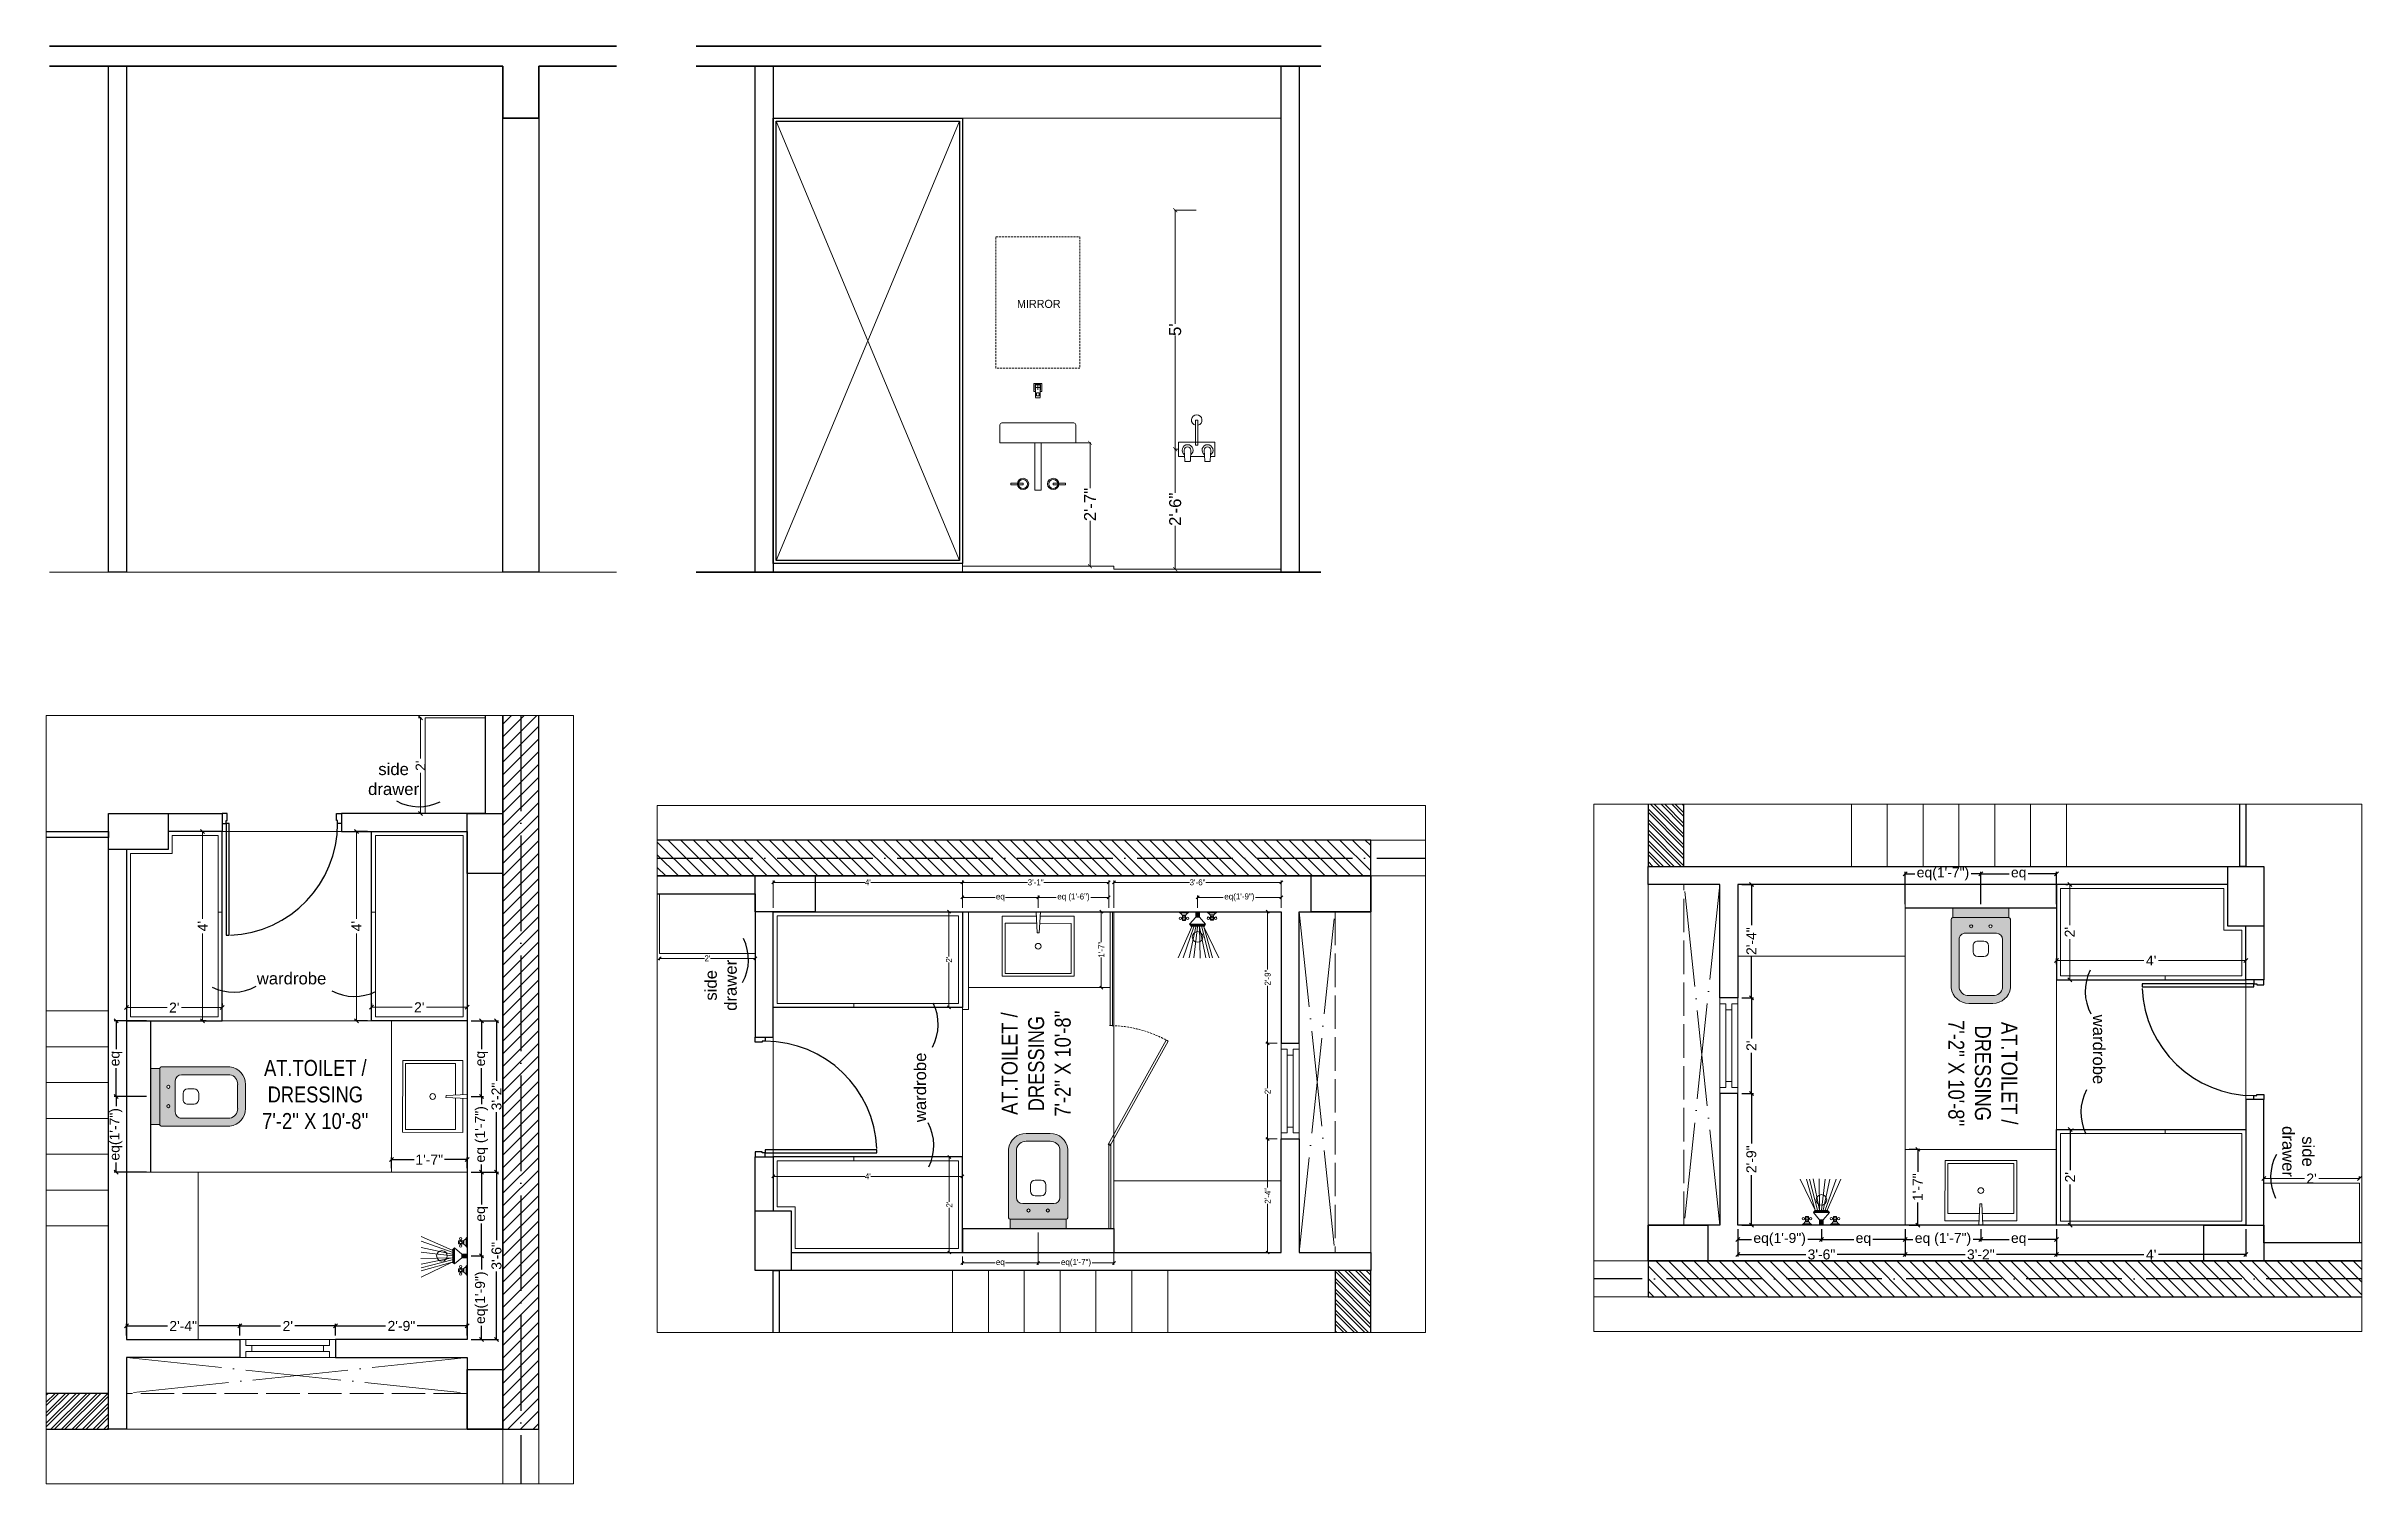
# Model space of a CAD drawing. Header units: millimetres. Extents: x 56222 to 3066687, y -650199 to -121287.
# Drawn here: x 146260 to 146841, y -177373 to -177013 of the extents above; entities that cross this region are included whole.
import ezdxf

# ---------------------------------------------------------------- set-up
doc = ezdxf.new("R2010")
doc.units = ezdxf.units.MM
doc.header["$MEASUREMENT"] = 0
doc.header["$PDMODE"] = 35
for name, pattern in [('00 . GROUND FLOOR$0$DASHED', [0.75, 0.5, -0.25]), ('ACAD_ISO02W100', [15, 12, -3]), ('ACAD_ISO04W100', [30, 24, -3, 0, -3]), ('DASHED', [0.75, 0.5, -0.25])]:
    doc.linetypes.add(name, pattern=pattern)
doc.layers.get('Defpoints').update_dxf_attribs({"color": 220})
for name, color, linetype in [('AR DOOR', 40, 'Continuous'), ('AR ELE-5', 134, 'Continuous'), ('str coll', 6, 'Continuous')]:
    doc.layers.add(name, color=color, linetype=linetype)
for name, color, linetype, lineweight in [('COLUMN', 1, 'Continuous', 30), ('dim', 5, 'Continuous', 20), ('dim05', 1, 'Continuous', 13), ('ELEVATION', 250, 'Continuous', 9), ('ELEVATION ( HATCH )', 251, 'Continuous', 9), ('Farniture', 59, 'Continuous', 25), ('FIRST FLOOR ( TEXT )', 7, 'Continuous', 9), ('FURNITURE', 32, 'Continuous', 9), ('glass', 132, 'Continuous', 20), ('GROUND FLOOR', 7, 'Continuous', 9), ('GROUND FLOOR  ( HATCH )', 251, 'Continuous', 9), ('GROUND FLOOR  ( PLINE )', 251, 'Continuous', 30), ('GROUND FLOOR ( STAIR )', 251, 'Continuous', 9), ('HACHA', 253, 'Continuous', 5), ('INT-MISCELLENOUS', 250, 'Continuous', 0), ('Labelling', 1, 'Continuous', 25), ('SECOND FLOOR ( DW_RAIL )', 7, 'Continuous', 9), ('Text', 7, 'Continuous', 15), ('UTILITY', 48, 'Continuous', 9), ('wall', 7, 'Continuous', 30), ('X_PLOT', 1, 'Continuous', 9), ('XX~SLAB ( BEAM )~ ( DIM )', 7, 'Continuous', 9), ('XX~SLAB ( BEAM )~ ( HATCH )', 1, 'Continuous', 9)]:
    doc.layers.add(name, color=color, linetype=linetype, lineweight=lineweight)
doc.styles.add('Arial', font='arial.ttf')
doc.styles.add('cg', font='GOTHIC.TTF')
doc.styles.add('KATHA', font='swissc.ttf')
doc.styles.get("Standard").update_dxf_attribs({"font": 'arial.ttf', "height": 6})
doc.styles.add('style4', font='ARIALN.TTF')
doc.styles.add('TALIB PATEL', font='swissk.ttf', dxfattribs={"height": 7.5})
doc.styles.add('The Thakors 3 inches', font='arial.ttf', dxfattribs={"height": 3})
doc.dimstyles.new('DIM', dxfattribs={"dimtxt": 1.5, "dimasz": 0.75, "dimexe": 0.5, "dimexo": 1, "dimgap": 0.0625, "dimtad": 0, "dimzin": 0, "dimdsep": 46, "dimlunit": 4, "dimtxsty": 'cg', "dimblk": 'OBLIQUE', "dimcen": 0.089996, "dimclrd": 256, "dimclre": 256, "dimclrt": 256, "dimadec": 0, "dimazin": 0, "dimtfac": 1, "dimtofl": 0, "dimtmove": 1, "dimatfit": 0, "dimfxl": 1, "dimtolj": 1, "dimtzin": 0, "dimlwd": -1, "dimlwe": -1, "dimarcsym": 0})
doc.dimstyles.new('ISO-25', dxfattribs={"dimtxt": 2.5, "dimasz": 1, "dimexe": 0.5, "dimexo": 1, "dimtad": 0, "dimdec": 1, "dimlunit": 4, "dimtxsty": 'Standard', "dimblk": 'OBLIQUE', "dimcen": 2.5, "dimclrd": 1, "dimclre": 1, "dimclrt": 5, "dimadec": 0, "dimazin": 0, "dimtfac": 1, "dimtdec": 1, "dimtmove": 0, "dimatfit": 3, "dimfxl": 1, "dimlwd": -1, "dimarcsym": 0})
doc.dimstyles.new('The Thakors 3 inches', dxfattribs={"dimtxt": 3, "dimasz": 1, "dimexe": 0.179993, "dimexo": 0.0625, "dimgap": 0.089996, "dimtad": 0, "dimzin": 0, "dimdsep": 46, "dimlunit": 4, "dimtxsty": 'The Thakors 3 inches', "dimblk": 'ARCHTICK', "dimcen": 0.089996, "dimclrd": 256, "dimclre": 252, "dimclrt": 256, "dimadec": 0, "dimazin": 0, "dimtfac": 0.799988, "dimtofl": 0, "dimtmove": 1, "dimatfit": 3, "dimfxl": 1, "dimtolj": 1, "dimtzin": 0, "dimlwd": -1, "dimlwe": 13, "dimarcsym": 0})

msp = doc.modelspace()

# ---------------------------------------------------------------- texts
at = {"layer": 'FIRST FLOOR ( TEXT )', "char_height": 4, "attachment_point": 5, "style": 'KATHA'}
for insert, rotation in [((146508.2608, -177267.8271), 90), ((146745.8142, -177270.2491), 270)]:
    msp.add_mtext("AT.TOILET /\\PDRESSING\\P7'-2'' X 10'-8''", dxfattribs=dict(at, insert=insert, rotation=rotation))
at = {"layer": 'FIRST FLOOR ( TEXT )', "insert": (146327.3235, -177275.5958), "char_height": 4, "attachment_point": 5, "style": 'KATHA'}
msp.add_mtext("AT.TOILET /\\PDRESSING\\P7'-2'' X 10'-8''", dxfattribs=at)
at = {"layer": 'Labelling', "color": 1, "char_height": 3, "width": 33.454272, "attachment_point": 5, "style": 'style4'}
for s, insert in [('\\A1;{\\fArial|b0|i0|c0|p34;side \\Pdrawer}', (146346.9676, -177196.4453, -0.0006)), ('\\A1;{\\fArial|b0|i0|c0|p34;wardrobe}', (146321.3562, -177246.4687, -0.0006))]:
    msp.add_mtext(s, dxfattribs=dict(at, insert=insert))
for s, insert, rotation in [('\\A1;{\\fArial|b0|i0|c0|p34;side \\Pdrawer}', (146429.1103, -177248.183, -0.0006), 90), ('\\A1;{\\fArial|b0|i0|c0|p34;wardrobe}', (146774.9414, -177264.2817, -0.0006), 270), ('\\A1;{\\fArial|b0|i0|c0|p34;wardrobe}', (146479.1337, -177273.7944, -0.0006), 90), ('\\A1;{\\fArial|b0|i0|c0|p34;side \\Pdrawer}', (146824.9647, -177289.8932, -0.0006), 270)]:
    msp.add_mtext(s, dxfattribs=dict(at, insert=insert, rotation=rotation))
at = {"layer": 'Text', "color": 1, "insert": (146503.4275, -177076.1604), "char_height": 2.017408, "width": 1.197731, "attachment_point": 1, "style": 'TALIB PATEL'}
msp.add_mtext('{\\fCentury Gothic|b0|i0|c0|p34;\\C256;MIRROR}', dxfattribs=at)

# ---------------------------------------------------------------- blocks, each defined once
blk = doc.blocks.new('_Oblique')
at = {"layer": 'wall', "color": 0, "lineweight": -2}
blk.add_line((-0.5, -0.5), (0.5, 0.5), dxfattribs=at)
blk = doc.blocks.new('*D742')
at = {"layer": 'Defpoints', "color": 0, "transparency": 16777216}
for p in [(146354.92, -177181.07), (146353.74, -177205.08), (146354.92, -177205.08)]:
    blk.add_point(p, dxfattribs=at)
at = {"layer": 'dim05', "color": 1, "linetype": 'Continuous', "lineweight": -2, "transparency": 16777216}
for p, q in [((146353.92, -177181.07), (146353.24, -177181.07)), ((146353.92, -177205.08), (146353.24, -177205.08))]:
    blk.add_line(p, q, dxfattribs=at)
at = {"layer": 'dim05', "color": 1, "linetype": 'Continuous', "transparency": 16777216}
for p, q in [((146353.74, -177181.07), (146353.74, -177191.28)), ((146353.74, -177205.08), (146353.74, -177194.87))]:
    blk.add_line(p, q, dxfattribs=at)
at = {"layer": 'dim05', "color": 1, "transparency": 16777216}
for p, rotation in [((146353.74, -177181.07), 90), ((146353.74, -177205.08), 270)]:
    blk.add_blockref('_Oblique', p, dxfattribs=dict(at, rotation=rotation))
at = {"layer": 'dim05', "color": 5, "lineweight": 25, "transparency": 16777216, "insert": (146353.74, -177193.08), "char_height": 2.5, "attachment_point": 5, "rotation": 90, "style": 'Arial'}
blk.add_mtext("2'", dxfattribs=at)
blk = doc.blocks.new('A$C3EC62B37')
at = {"layer": 'FURNITURE', "lineweight": 30, "ltscale": 0.25, "true_color": 0xffffff}
h = blk.add_hatch(color=7, dxfattribs=at)
h.dxf.hatch_style = 1
h.paths.add_polyline_path([(-12.22, 0), (-12.22, 2.35), (-26.26, 2.35), (-26.26, 0)])
h.paths.add_polyline_path([(-26.26, 2.35), (-12.22, 2.35, 0.414214), (-11.83, 2.74), (-11.83, 19.96, 0.388639), (-16.24, 23.87), (-22.38, 23.87, 0.379499), (-26.65, 19.96), (-26.65, 2.74, 0.414214)])
h.paths.add_polyline_path([(-15.35, 6.26), (-23.13, 6.26, -0.414214), (-24.7, 7.83), (-24.7, 19.96, -0.349567), (-22.37, 21.91), (-16.24, 21.91, -0.364948), (-13.78, 19.96), (-13.78, 7.83, -0.414214)], flags=16)
h.paths.add_polyline_path([(-18.46, 8.22), (-20.02, 8.22, -0.414214), (-21.2, 9.39), (-21.2, 10.96, -0.414214), (-20.02, 12.13), (-18.46, 12.13, -0.414214), (-17.28, 10.96), (-17.28, 9.39, -0.414214)], flags=0)
h.paths.add_polyline_path([(-22.06, 4.53, -1), (-21.27, 4.53, -1)], flags=16)
at = {"layer": 'FURNITURE', "color": 0, "linetype": 'ByBlock', "lineweight": -2}
for p, q in [((-22.24, 23.87), (-16.24, 23.87)), ((-26.65, 2.74), (-26.65, 19.96)), ((-24.7, 7.83), (-24.7, 19.96)), ((-22.24, 21.91), (-16.24, 21.91)), ((-13.78, 7.83), (-13.78, 19.96)), ((-11.83, 2.74), (-11.83, 19.96)), ((-20.02, 12.13), (-18.46, 12.13)), ((-23.13, 6.26), (-15.35, 6.26)), ((-21.2, 9.39), (-21.2, 10.96)), ((-20.02, 8.22), (-18.46, 8.22)), ((-17.28, 9.39), (-17.28, 10.96)), ((-26.26, 2.35), (-12.22, 2.35)), ((-26.26, 2.35), (-26.26, 0)), ((-26.26, 0), (-12.22, 0)), ((-26.26, 0), (-12.22, 0)), ((-12.22, 2.35), (-12.22, 0))]:
    blk.add_line(p, q, dxfattribs=at)
for centre in [(-21.66, 4.53), (-16.81, 4.53)]:
    blk.add_circle(centre, 0.391, dxfattribs=at)
for centre, radius, start, end in [((-22.31, 19.5), 4.37, 89.08725, 174.03952), ((-16.17, 19.5), 4.37, 5.96048, 90.91275), ((-22.31, 19.48), 2.44, 88.43702, 168.63483), ((-16.17, 19.48), 2.44, 11.36517, 91.56298), ((-20.02, 10.96), 1.17, 90, 180), ((-18.46, 10.96), 1.17, 0, 90), ((-23.13, 7.83), 1.57, 180, 270), ((-20.02, 9.39), 1.17, 180, 270), ((-18.46, 9.39), 1.17, 270, 0), ((-15.35, 7.83), 1.57, 270, 0), ((-26.26, 2.74), 0.391, 180, 270), ((-12.22, 2.74), 0.391, 270, 0)]:
    blk.add_arc(centre, radius, start, end, dxfattribs=at)
blk = doc.blocks.new('*U262')
for points in [[(-40, 0), (0, 0), (0, 30), (10, 30), (10, 100), (-40, 100)], [(0, 0), (0, -1120), (30, -1120), (30, 0)], [(1160, 0), (1120, 0), (1120, 30), (1110, 30), (1110, 100), (1160, 100)]]:
    blk.add_lwpolyline(points, close=True)
at = {"layer": 'AR ELE-5', "linetype": 'ByBlock', "ltscale": 15}
blk.add_arc((-2, 1), 1122, 272.373, 359.9653, dxfattribs=at)
blk = doc.blocks.new('*D743')
at = {"layer": 'Defpoints', "color": 0, "transparency": 16777216}
for p in [(146341.42, -177209.58), (146337.65, -177257.08), (146341.42, -177257.08)]:
    blk.add_point(p, dxfattribs=at)
at = {"layer": 'dim05', "color": 1, "linetype": 'Continuous', "lineweight": -2, "transparency": 16777216}
for p, q in [((146340.42, -177209.58), (146337.15, -177209.58)), ((146340.42, -177257.08), (146337.15, -177257.08))]:
    blk.add_line(p, q, dxfattribs=at)
at = {"layer": 'dim05', "color": 1, "linetype": 'Continuous', "transparency": 16777216}
for p, q in [((146337.65, -177209.58), (146337.65, -177231.5)), ((146337.65, -177257.08), (146337.65, -177235.16))]:
    blk.add_line(p, q, dxfattribs=at)
at = {"layer": 'dim05', "color": 1, "transparency": 16777216}
for p, rotation in [((146337.65, -177209.58), 90), ((146337.65, -177257.08), 270)]:
    blk.add_blockref('_Oblique', p, dxfattribs=dict(at, rotation=rotation))
at = {"layer": 'dim05', "color": 5, "lineweight": 25, "transparency": 16777216, "insert": (146337.65, -177233.33), "char_height": 2.5, "attachment_point": 5, "rotation": 90, "style": 'Arial'}
blk.add_mtext("4'", dxfattribs=at)
blk = doc.blocks.new('*D744')
at = {"layer": 'Defpoints', "color": 0, "transparency": 16777216}
for p in [(146300.92, -177209.58), (146299.02, -177257.08), (146300.92, -177257.08)]:
    blk.add_point(p, dxfattribs=at)
at = {"layer": 'dim05', "color": 1, "linetype": 'Continuous', "lineweight": -2, "transparency": 16777216}
for p, q in [((146299.92, -177209.58), (146298.52, -177209.58)), ((146299.92, -177257.08), (146298.52, -177257.08))]:
    blk.add_line(p, q, dxfattribs=at)
at = {"layer": 'dim05', "color": 1, "linetype": 'Continuous', "transparency": 16777216}
for p, q in [((146299.02, -177209.58), (146299.02, -177231.5)), ((146299.02, -177257.08), (146299.02, -177235.16))]:
    blk.add_line(p, q, dxfattribs=at)
at = {"layer": 'dim05', "color": 1, "transparency": 16777216}
for p, rotation in [((146299.02, -177209.58), 90), ((146299.02, -177257.08), 270)]:
    blk.add_blockref('_Oblique', p, dxfattribs=dict(at, rotation=rotation))
at = {"layer": 'dim05', "color": 5, "lineweight": 25, "transparency": 16777216, "insert": (146299.02, -177233.33), "char_height": 2.5, "attachment_point": 5, "rotation": 90, "style": 'Arial'}
blk.add_mtext("4'", dxfattribs=at)
blk = doc.blocks.new('*D745')
at = {"layer": 'Defpoints', "color": 0, "transparency": 16777216}
for p in [(146279.92, -177253.77), (146303.92, -177253.77), (146303.92, -177253.77)]:
    blk.add_point(p, dxfattribs=at)
at = {"layer": 'dim05', "color": 1, "linetype": 'Continuous', "lineweight": -2, "transparency": 16777216}
for p, q in [((146279.92, -177252.77), (146279.92, -177253.27)), ((146303.92, -177252.77), (146303.92, -177253.27))]:
    blk.add_line(p, q, dxfattribs=at)
at = {"layer": 'dim05', "color": 1, "linetype": 'Continuous', "transparency": 16777216}
for p, q in [((146279.92, -177253.77), (146290.12, -177253.77)), ((146303.92, -177253.77), (146293.71, -177253.77))]:
    blk.add_line(p, q, dxfattribs=at)
at = {"layer": 'dim05', "color": 1, "transparency": 16777216, "rotation": 180}
blk.add_blockref('_Oblique', (146279.92, -177253.77), dxfattribs=at)
at = {"layer": 'dim05', "color": 1, "transparency": 16777216}
blk.add_blockref('_Oblique', (146303.92, -177253.77), dxfattribs=at)
at = {"layer": 'dim05', "color": 5, "lineweight": 25, "transparency": 16777216, "insert": (146291.92, -177253.77), "char_height": 2.5, "attachment_point": 5, "style": 'Arial'}
blk.add_mtext("2'", dxfattribs=at)
blk = doc.blocks.new('*D746')
at = {"layer": 'Defpoints', "color": 0, "transparency": 16777216}
for p in [(146341.42, -177253.77), (146365.42, -177253.69), (146365.42, -177253.77)]:
    blk.add_point(p, dxfattribs=at)
at = {"layer": 'dim05', "color": 1, "linetype": 'Continuous', "lineweight": -2, "transparency": 16777216}
for p, q in [((146341.42, -177252.77), (146341.42, -177253.19)), ((146365.42, -177252.77), (146365.42, -177253.19))]:
    blk.add_line(p, q, dxfattribs=at)
at = {"layer": 'dim05', "color": 1, "linetype": 'Continuous', "transparency": 16777216}
for p, q in [((146341.42, -177253.69), (146351.62, -177253.69)), ((146365.42, -177253.69), (146355.21, -177253.69))]:
    blk.add_line(p, q, dxfattribs=at)
at = {"layer": 'dim05', "color": 1, "transparency": 16777216, "rotation": 180}
blk.add_blockref('_Oblique', (146341.42, -177253.69), dxfattribs=at)
at = {"layer": 'dim05', "color": 1, "transparency": 16777216}
blk.add_blockref('_Oblique', (146365.42, -177253.69), dxfattribs=at)
at = {"layer": 'dim05', "color": 5, "lineweight": 25, "transparency": 16777216, "insert": (146353.42, -177253.69), "char_height": 2.5, "attachment_point": 5, "style": 'Arial'}
blk.add_mtext("2'", dxfattribs=at)
blk = doc.blocks.new('A$C07311617')
at = {"layer": 'UTILITY'}
h = blk.add_hatch(color=7, dxfattribs=at)
h.paths.add_polyline_path([(-3.13, 2.02), (-3.13, 0), (-3.74, 0), (-3.74, 0.46), (-3.74, 1.42)])
h.paths.add_polyline_path([(-3.13, 0), (-3.13, -0.46), (-3.13, -2.02), (-3.74, -1.59), (-3.74, -0.46), (-3.74, 0)])
h = blk.add_hatch(color=7, dxfattribs=at)
h.paths.add_polyline_path([(0, 0.46), (0, 0), (-1.35, 0), (-1.35, 0.46)])
h.paths.add_polyline_path([(0, 0), (0, -0.46), (-1.35, -0.46), (-1.35, 0)])
at = {"layer": 'UTILITY', "color": 7}
for p, q in [((-3.74, 1.42), (-11.52, 4.9)), ((-3.74, 0.94), (-11.52, 3.66)), ((-3.74, 0.46), (-11.52, 2.15)), ((-3.74, 0), (-11.52, 0.93)), ((-3.13, 2.02), (-3.74, 1.42)), ((-3.13, -0.46), (-3.13, 2.02)), ((-1.35, 0.46), (-3.13, 2.02)), ((-3.13, 0.46), (-3.13, 1.42)), ((-1.74, 3.79), (-1.74, 4.05)), ((-1.74, 2.99), (-1.74, 2.72)), ((-1.47, 3.79), (-1.47, 4.05)), ((-1.47, 2.99), (-1.47, 2.72)), ((-1.35, -0.46), (-1.35, 0.46)), ((-1.35, 0.46), (0, 0.46)), ((-0.8, 3.9), (-0.8, 2.88)), ((-0.27, 2.44), (-0.27, 4.33)), ((0, -0.46), (0, 0.46)), ((-3.74, -0.46), (-11.62, -0.61)), ((-3.74, -0.46), (-11.57, -2.09)), ((-3.74, -1.03), (-11.52, -2.96)), ((-3.74, -1.59), (-11.52, -5.3)), ((-3.74, -1.59), (-11.52, -3.73)), ((-3.74, -1.59), (-3.13, -2.02)), ((-3.13, -0.46), (-3.13, -2.02)), ((-1.35, -0.46), (-3.13, -2.02)), ((-1.74, -3.22), (-1.74, -2.95)), ((-1.74, -4.02), (-1.74, -4.29)), ((-1.47, -3.22), (-1.47, -2.95)), ((-1.47, -4.02), (-1.47, -4.29)), ((-1.35, -0.46), (0, -0.46)), ((-0.8, -4.13), (-0.8, -3.11)), ((-0.27, -2.68), (-0.27, -4.56))]:
    blk.add_line(p, q, dxfattribs=at)
for points in [[(-1.35, 0.46), (-3.13, 2.02)], [(-3.13, -2.02), (-1.35, -0.46)]]:
    blk.add_lwpolyline(points, dxfattribs=at)
for points in [[(-1.07, 2.99), (-2.14, 2.99), (-2.14, 3.79), (-1.07, 3.79)], [(-1.07, -3.22), (-2.14, -3.22), (-2.14, -4.02), (-1.07, -4.02)]]:
    blk.add_lwpolyline(points, close=True, dxfattribs=at)
for centre, radius in [((-6.31, 0), 1.33), ((-1.6, 4.32), 0.298), ((-1.6, 3.39), 0.298), ((-1.6, 2.45), 0.298), ((-1.6, -2.69), 0.298), ((-1.6, -3.62), 0.298), ((-1.6, -4.55), 0.298)]:
    blk.add_circle(centre, radius, dxfattribs=at)
for centre, start, end in [((-1.47, 5.26), 285.25514, 344.74494), ((-1.47, 1.52), 15.25506, 74.74486), ((-1.47, -1.75), 285.25514, 344.74494), ((-1.47, -5.49), 15.25506, 74.74486)]:
    blk.add_arc(centre, 1.52, start, end, dxfattribs=at)
blk = doc.blocks.new('*D747')
at = {"layer": 'Defpoints', "color": 0, "transparency": 16777216}
for p in [(146279.92, -177337.08), (146308.41, -177333.67), (146308.41, -177337.08)]:
    blk.add_point(p, dxfattribs=at)
at = {"layer": 'dim05', "color": 5, "linetype": 'Continuous', "lineweight": -2, "transparency": 16777216}
for p, q in [((146279.92, -177336.08), (146279.92, -177333.17)), ((146308.41, -177336.08), (146308.41, -177333.17))]:
    blk.add_line(p, q, dxfattribs=at)
at = {"layer": 'dim05', "color": 5, "linetype": 'Continuous', "lineweight": 30, "transparency": 16777216}
for p, q in [((146279.92, -177333.67), (146290.19, -177333.67)), ((146308.41, -177333.67), (146298.13, -177333.67))]:
    blk.add_line(p, q, dxfattribs=at)
at = {"layer": 'dim05', "color": 5, "lineweight": 30, "transparency": 16777216, "rotation": 180}
blk.add_blockref('_Oblique', (146279.92, -177333.67), dxfattribs=at)
at = {"layer": 'dim05', "color": 5, "lineweight": 30, "transparency": 16777216}
blk.add_blockref('_Oblique', (146308.41, -177333.67), dxfattribs=at)
at = {"layer": 'dim05', "color": 5, "lineweight": 30, "transparency": 16777216, "insert": (146294.16, -177333.67), "char_height": 2.5, "attachment_point": 5, "style": 'Arial'}
blk.add_mtext('2\'-4"', dxfattribs=at)
blk = doc.blocks.new('*D748')
at = {"layer": 'Defpoints', "color": 0, "transparency": 16777216}
for p in [(146308.41, -177337.08), (146332.42, -177333.67), (146332.42, -177337.08)]:
    blk.add_point(p, dxfattribs=at)
at = {"layer": 'dim05', "color": 5, "linetype": 'Continuous', "lineweight": -2, "transparency": 16777216}
for p, q in [((146308.41, -177336.08), (146308.41, -177333.17)), ((146332.42, -177336.08), (146332.42, -177333.17))]:
    blk.add_line(p, q, dxfattribs=at)
at = {"layer": 'dim05', "color": 5, "linetype": 'Continuous', "lineweight": 30, "transparency": 16777216}
for p, q in [((146308.41, -177333.67), (146318.62, -177333.67)), ((146332.42, -177333.67), (146322.21, -177333.67))]:
    blk.add_line(p, q, dxfattribs=at)
at = {"layer": 'dim05', "color": 5, "lineweight": 30, "transparency": 16777216, "rotation": 180}
blk.add_blockref('_Oblique', (146308.41, -177333.67), dxfattribs=at)
at = {"layer": 'dim05', "color": 5, "lineweight": 30, "transparency": 16777216}
blk.add_blockref('_Oblique', (146332.42, -177333.67), dxfattribs=at)
at = {"layer": 'dim05', "color": 5, "lineweight": 30, "transparency": 16777216, "insert": (146320.41, -177333.67), "char_height": 2.5, "attachment_point": 5, "style": 'Arial'}
blk.add_mtext("2'", dxfattribs=at)
blk = doc.blocks.new('*D749')
at = {"layer": 'Defpoints', "color": 0, "transparency": 16777216}
for p in [(146332.42, -177337.08), (146365.42, -177333.67), (146365.42, -177337.08)]:
    blk.add_point(p, dxfattribs=at)
at = {"layer": 'dim05', "color": 5, "linetype": 'Continuous', "lineweight": -2, "transparency": 16777216}
for p, q in [((146332.42, -177336.08), (146332.42, -177333.17)), ((146365.42, -177336.08), (146365.42, -177333.17))]:
    blk.add_line(p, q, dxfattribs=at)
at = {"layer": 'dim05', "color": 5, "linetype": 'Continuous', "lineweight": 30, "transparency": 16777216}
for p, q in [((146332.42, -177333.67), (146344.95, -177333.67)), ((146365.42, -177333.67), (146352.89, -177333.67))]:
    blk.add_line(p, q, dxfattribs=at)
at = {"layer": 'dim05', "color": 5, "lineweight": 30, "transparency": 16777216, "rotation": 180}
blk.add_blockref('_Oblique', (146332.42, -177333.67), dxfattribs=at)
at = {"layer": 'dim05', "color": 5, "lineweight": 30, "transparency": 16777216}
blk.add_blockref('_Oblique', (146365.42, -177333.67), dxfattribs=at)
at = {"layer": 'dim05', "color": 5, "lineweight": 30, "transparency": 16777216, "insert": (146348.92, -177333.67), "char_height": 2.5, "attachment_point": 5, "style": 'Arial'}
blk.add_mtext('2\'-9"', dxfattribs=at)
blk = doc.blocks.new('*D750')
at = {"layer": 'Defpoints', "color": 0, "transparency": 16777216}
for p in [(146365.42, -177257.08), (146365.42, -177276.08), (146369.04, -177276.08)]:
    blk.add_point(p, dxfattribs=at)
at = {"layer": 'dim05', "color": 5, "linetype": 'Continuous', "lineweight": -2, "transparency": 16777216}
for p, q in [((146366.42, -177257.08), (146369.54, -177257.08)), ((146366.42, -177276.08), (146369.54, -177276.08))]:
    blk.add_line(p, q, dxfattribs=at)
at = {"layer": 'dim05', "color": 5, "linetype": 'Continuous', "lineweight": 30, "transparency": 16777216}
for p, q in [((146369.04, -177257.08), (146369.04, -177264.2)), ((146369.04, -177276.08), (146369.04, -177268.96))]:
    blk.add_line(p, q, dxfattribs=at)
at = {"layer": 'dim05', "color": 5, "lineweight": 30, "transparency": 16777216}
for p, rotation in [((146369.04, -177257.08), 90), ((146369.04, -177276.08), 270)]:
    blk.add_blockref('_Oblique', p, dxfattribs=dict(at, rotation=rotation))
at = {"layer": 'dim05', "color": 5, "lineweight": 30, "transparency": 16777216, "insert": (146369.04, -177266.58), "char_height": 2.5, "attachment_point": 5, "rotation": 90, "style": 'Arial'}
blk.add_mtext('eq', dxfattribs=at)
blk = doc.blocks.new('*D751')
at = {"layer": 'Defpoints', "color": 0, "transparency": 16777216}
for p in [(146365.42, -177276.08), (146365.42, -177295.08), (146369.04, -177295.08)]:
    blk.add_point(p, dxfattribs=at)
at = {"layer": 'dim05', "color": 5, "linetype": 'Continuous', "lineweight": -2, "transparency": 16777216}
for p, q in [((146366.42, -177276.08), (146369.54, -177276.08)), ((146366.42, -177295.08), (146369.54, -177295.08))]:
    blk.add_line(p, q, dxfattribs=at)
at = {"layer": 'dim05', "color": 5, "linetype": 'Continuous', "lineweight": 30, "transparency": 16777216}
for p, q in [((146369.04, -177276.08), (146369.04, -177278.01)), ((146369.04, -177295.08), (146369.04, -177293.15))]:
    blk.add_line(p, q, dxfattribs=at)
at = {"layer": 'dim05', "color": 5, "lineweight": 30, "transparency": 16777216}
for p, rotation in [((146369.04, -177276.08), 90), ((146369.04, -177295.08), 270)]:
    blk.add_blockref('_Oblique', p, dxfattribs=dict(at, rotation=rotation))
at = {"layer": 'dim05', "color": 5, "lineweight": 30, "transparency": 16777216, "insert": (146369.04, -177285.58), "char_height": 2.5, "attachment_point": 5, "rotation": 90, "style": 'Arial'}
blk.add_mtext('eq (1\'-7")', dxfattribs=at)
blk = doc.blocks.new('*D752')
at = {"layer": 'Defpoints', "color": 0, "transparency": 16777216}
for p in [(146346.42, -177295.08), (146365.42, -177291.92), (146365.42, -177295.08)]:
    blk.add_point(p, dxfattribs=at)
at = {"layer": 'dim05', "color": 5, "linetype": 'Continuous', "lineweight": -2, "transparency": 16777216}
for p, q in [((146346.42, -177294.08), (146346.42, -177291.42)), ((146365.42, -177294.08), (146365.42, -177291.42))]:
    blk.add_line(p, q, dxfattribs=at)
at = {"layer": 'dim05', "color": 5, "linetype": 'Continuous', "lineweight": 30, "transparency": 16777216}
for p, q in [((146346.42, -177291.92), (146352.09, -177291.92)), ((146365.42, -177291.92), (146359.75, -177291.92))]:
    blk.add_line(p, q, dxfattribs=at)
at = {"layer": 'dim05', "color": 5, "lineweight": 30, "transparency": 16777216, "rotation": 180}
blk.add_blockref('_Oblique', (146346.42, -177291.92), dxfattribs=at)
at = {"layer": 'dim05', "color": 5, "lineweight": 30, "transparency": 16777216}
blk.add_blockref('_Oblique', (146365.42, -177291.92), dxfattribs=at)
at = {"layer": 'dim05', "color": 5, "lineweight": 30, "transparency": 16777216, "insert": (146355.92, -177291.92), "char_height": 2.5, "attachment_point": 5, "style": 'Arial'}
blk.add_mtext('1\'-7"', dxfattribs=at)
blk = doc.blocks.new('*D753')
at = {"layer": 'Defpoints', "color": 0, "transparency": 16777216}
for p in [(146365.42, -177295.08), (146369.04, -177295.08), (146365.42, -177316.04)]:
    blk.add_point(p, dxfattribs=at)
at = {"layer": 'dim05', "color": 5, "linetype": 'Continuous', "lineweight": -2, "transparency": 16777216}
for p, q in [((146366.42, -177295.08), (146369.54, -177295.08)), ((146366.42, -177316.04), (146369.54, -177316.04))]:
    blk.add_line(p, q, dxfattribs=at)
at = {"layer": 'dim05', "color": 5, "linetype": 'Continuous', "lineweight": 30, "transparency": 16777216}
for p, q in [((146369.04, -177295.08), (146369.04, -177303.18)), ((146369.04, -177316.04), (146369.04, -177307.94))]:
    blk.add_line(p, q, dxfattribs=at)
at = {"layer": 'dim05', "color": 5, "lineweight": 30, "transparency": 16777216}
for p, rotation in [((146369.04, -177295.08), 90), ((146369.04, -177316.04), 270)]:
    blk.add_blockref('_Oblique', p, dxfattribs=dict(at, rotation=rotation))
at = {"layer": 'dim05', "color": 5, "lineweight": 30, "transparency": 16777216, "insert": (146369.04, -177305.56), "char_height": 2.5, "attachment_point": 5, "rotation": 90, "style": 'Arial'}
blk.add_mtext('eq', dxfattribs=at)
blk = doc.blocks.new('*D754')
at = {"layer": 'Defpoints', "color": 0, "transparency": 16777216}
for p in [(146365.42, -177316.08), (146365.42, -177337.08), (146369.04, -177337.08)]:
    blk.add_point(p, dxfattribs=at)
at = {"layer": 'dim05', "color": 5, "linetype": 'Continuous', "lineweight": -2, "transparency": 16777216}
for p, q in [((146366.42, -177316.08), (146369.54, -177316.08)), ((146366.42, -177337.08), (146369.54, -177337.08))]:
    blk.add_line(p, q, dxfattribs=at)
at = {"layer": 'dim05', "color": 5, "linetype": 'Continuous', "lineweight": 30, "transparency": 16777216}
for p, q in [((146369.04, -177316.08), (146369.04, -177319.5)), ((146369.04, -177337.08), (146369.04, -177333.66))]:
    blk.add_line(p, q, dxfattribs=at)
at = {"layer": 'dim05', "color": 5, "lineweight": 30, "transparency": 16777216}
for p, rotation in [((146369.04, -177316.08), 90), ((146369.04, -177337.08), 270)]:
    blk.add_blockref('_Oblique', p, dxfattribs=dict(at, rotation=rotation))
at = {"layer": 'dim05', "color": 5, "lineweight": 30, "transparency": 16777216, "insert": (146369.04, -177326.58), "char_height": 2.5, "attachment_point": 5, "rotation": 90, "style": 'Arial'}
blk.add_mtext('eq(1\'-9")', dxfattribs=at)
blk = doc.blocks.new('*D755')
at = {"layer": 'Defpoints', "color": 0, "transparency": 16777216}
for p in [(146365.42, -177257.08), (146372.81, -177257.08), (146365.42, -177295.08)]:
    blk.add_point(p, dxfattribs=at)
at = {"layer": 'dim05', "color": 5, "linetype": 'Continuous', "lineweight": -2, "transparency": 16777216}
for p, q in [((146366.42, -177257.08), (146373.31, -177257.08)), ((146366.42, -177295.08), (146373.31, -177295.08))]:
    blk.add_line(p, q, dxfattribs=at)
at = {"layer": 'dim05', "color": 5, "linetype": 'Continuous', "lineweight": 30, "transparency": 16777216}
for p, q in [((146372.81, -177257.08), (146372.81, -177272.13)), ((146372.81, -177295.08), (146372.81, -177280.03))]:
    blk.add_line(p, q, dxfattribs=at)
at = {"layer": 'dim05', "color": 5, "lineweight": 30, "transparency": 16777216}
for p, rotation in [((146372.81, -177257.08), 90), ((146372.81, -177295.08), 270)]:
    blk.add_blockref('_Oblique', p, dxfattribs=dict(at, rotation=rotation))
at = {"layer": 'dim05', "color": 5, "lineweight": 30, "transparency": 16777216, "insert": (146372.81, -177276.08), "char_height": 2.5, "attachment_point": 5, "rotation": 90, "style": 'Arial'}
blk.add_mtext('3\'-2"', dxfattribs=at)
blk = doc.blocks.new('*D756')
at = {"layer": 'Defpoints', "color": 0, "transparency": 16777216}
for p in [(146365.42, -177295.08), (146365.42, -177337.08), (146372.81, -177337.08)]:
    blk.add_point(p, dxfattribs=at)
at = {"layer": 'dim05', "color": 5, "linetype": 'Continuous', "lineweight": -2, "transparency": 16777216}
for p, q in [((146366.42, -177295.08), (146373.31, -177295.08)), ((146366.42, -177337.08), (146373.31, -177337.08))]:
    blk.add_line(p, q, dxfattribs=at)
at = {"layer": 'dim05', "color": 5, "linetype": 'Continuous', "lineweight": 30, "transparency": 16777216}
for p, q in [((146372.81, -177295.08), (146372.81, -177312.13)), ((146372.81, -177337.08), (146372.81, -177320.03))]:
    blk.add_line(p, q, dxfattribs=at)
at = {"layer": 'dim05', "color": 5, "lineweight": 30, "transparency": 16777216}
for p, rotation in [((146372.81, -177295.08), 90), ((146372.81, -177337.08), 270)]:
    blk.add_blockref('_Oblique', p, dxfattribs=dict(at, rotation=rotation))
at = {"layer": 'dim05', "color": 5, "lineweight": 30, "transparency": 16777216, "insert": (146372.81, -177316.08), "char_height": 2.5, "attachment_point": 5, "rotation": 90, "style": 'Arial'}
blk.add_mtext('3\'-6"', dxfattribs=at)
blk = doc.blocks.new('*D757')
at = {"layer": 'Defpoints', "color": 0, "transparency": 16777216}
for p in [(146285.92, -177276.08), (146277.3, -177295.08), (146285.92, -177295.08)]:
    blk.add_point(p, dxfattribs=at)
at = {"layer": 'dim05', "color": 5, "linetype": 'Continuous', "lineweight": -2, "transparency": 16777216}
for p, q in [((146284.92, -177276.08), (146276.8, -177276.08)), ((146284.92, -177295.08), (146276.8, -177295.08))]:
    blk.add_line(p, q, dxfattribs=at)
at = {"layer": 'dim05', "color": 5, "linetype": 'Continuous', "lineweight": 30, "transparency": 16777216}
for p, q in [((146277.3, -177276.08), (146277.3, -177278.5)), ((146277.3, -177295.08), (146277.3, -177292.66))]:
    blk.add_line(p, q, dxfattribs=at)
at = {"layer": 'dim05', "color": 5, "lineweight": 30, "transparency": 16777216}
for p, rotation in [((146277.3, -177276.08), 90), ((146277.3, -177295.08), 270)]:
    blk.add_blockref('_Oblique', p, dxfattribs=dict(at, rotation=rotation))
at = {"layer": 'dim05', "color": 5, "lineweight": 30, "transparency": 16777216, "insert": (146277.3, -177285.58), "char_height": 2.5, "attachment_point": 5, "rotation": 90, "style": 'Arial'}
blk.add_mtext('eq(1\'-7")', dxfattribs=at)
blk = doc.blocks.new('*D758')
at = {"layer": 'Defpoints', "color": 0, "transparency": 16777216}
for p in [(146277.3, -177257.08), (146285.92, -177257.08), (146285.92, -177276.08)]:
    blk.add_point(p, dxfattribs=at)
at = {"layer": 'dim05', "color": 5, "linetype": 'Continuous', "lineweight": -2, "transparency": 16777216}
for p, q in [((146284.92, -177257.08), (146276.8, -177257.08)), ((146284.92, -177276.08), (146276.8, -177276.08))]:
    blk.add_line(p, q, dxfattribs=at)
at = {"layer": 'dim05', "color": 5, "linetype": 'Continuous', "lineweight": 30, "transparency": 16777216}
for p, q in [((146277.3, -177257.08), (146277.3, -177264.2)), ((146277.3, -177276.08), (146277.3, -177268.96))]:
    blk.add_line(p, q, dxfattribs=at)
at = {"layer": 'dim05', "color": 5, "lineweight": 30, "transparency": 16777216}
for p, rotation in [((146277.3, -177257.08), 90), ((146277.3, -177276.08), 270)]:
    blk.add_blockref('_Oblique', p, dxfattribs=dict(at, rotation=rotation))
at = {"layer": 'dim05', "color": 5, "lineweight": 30, "transparency": 16777216, "insert": (146277.3, -177266.58), "char_height": 2.5, "attachment_point": 5, "rotation": 90, "style": 'Arial'}
blk.add_mtext('eq', dxfattribs=at)
blk = doc.blocks.new('*D759')
at = {"layer": 'Defpoints', "color": 0, "transparency": 16777216}
for p in [(146413.74, -177240.23), (146437.74, -177240.23), (146437.74, -177241.41)]:
    blk.add_point(p, dxfattribs=at)
at = {"layer": 'dim', "transparency": 16777216}
for p, q in [((146413.74, -177241.23), (146413.74, -177241.91)), ((146413.74, -177241.41), (146424.99, -177241.41)), ((146437.74, -177241.41), (146426.49, -177241.41)), ((146437.74, -177241.23), (146437.74, -177241.91))]:
    blk.add_line(p, q, dxfattribs=at)
at = {"layer": 'dim', "transparency": 16777216, "xscale": 0.75, "yscale": 0.75, "zscale": 0.75, "rotation": 180}
blk.add_blockref('_Oblique', (146413.74, -177241.41), dxfattribs=at)
at = {"layer": 'dim', "transparency": 16777216, "xscale": 0.75, "yscale": 0.75, "zscale": 0.75}
blk.add_blockref('_Oblique', (146437.74, -177241.41), dxfattribs=at)
at = {"layer": 'dim', "transparency": 16777216, "insert": (146425.74, -177241.41), "char_height": 1.5, "attachment_point": 5, "style": 'cg'}
blk.add_mtext("\\A1;2'", dxfattribs=at)
blk = doc.blocks.new('*D760')
at = {"layer": 'Defpoints', "color": 0, "transparency": 16777216}
for p in [(146442.24, -177294.23), (146489.74, -177294.23), (146489.74, -177296.13)]:
    blk.add_point(p, dxfattribs=at)
at = {"layer": 'dim', "transparency": 16777216}
for p, q in [((146442.24, -177295.23), (146442.24, -177296.63)), ((146442.24, -177296.13), (146465.24, -177296.13)), ((146489.74, -177296.13), (146466.75, -177296.13)), ((146489.74, -177295.23), (146489.74, -177296.63))]:
    blk.add_line(p, q, dxfattribs=at)
at = {"layer": 'dim', "transparency": 16777216, "xscale": 0.75, "yscale": 0.75, "zscale": 0.75, "rotation": 180}
blk.add_blockref('_Oblique', (146442.24, -177296.13), dxfattribs=at)
at = {"layer": 'dim', "transparency": 16777216, "xscale": 0.75, "yscale": 0.75, "zscale": 0.75}
blk.add_blockref('_Oblique', (146489.74, -177296.13), dxfattribs=at)
at = {"layer": 'dim', "transparency": 16777216, "insert": (146465.99, -177296.13), "char_height": 1.5, "attachment_point": 5, "style": 'cg'}
blk.add_mtext("\\A1;4'", dxfattribs=at)
blk = doc.blocks.new('*D761')
at = {"layer": 'Defpoints', "color": 0, "transparency": 16777216}
for p in [(146486.44, -177291.23), (146486.44, -177291.23), (146486.44, -177315.23)]:
    blk.add_point(p, dxfattribs=at)
at = {"layer": 'dim', "transparency": 16777216}
for p, q in [((146486.44, -177291.23), (146486.44, -177302.48)), ((146487.44, -177291.23), (146486.94, -177291.23)), ((146486.44, -177315.23), (146486.44, -177303.99)), ((146487.44, -177315.23), (146486.94, -177315.23))]:
    blk.add_line(p, q, dxfattribs=at)
at = {"layer": 'dim', "transparency": 16777216, "xscale": 0.75, "yscale": 0.75, "zscale": 0.75}
for p, rotation in [((146486.44, -177291.23), 90), ((146486.44, -177315.23), 270)]:
    blk.add_blockref('_Oblique', p, dxfattribs=dict(at, rotation=rotation))
at = {"layer": 'dim', "transparency": 16777216, "insert": (146486.44, -177303.23), "char_height": 1.5, "attachment_point": 5, "rotation": 90, "style": 'cg'}
blk.add_mtext("\\A1;2'", dxfattribs=at)
blk = doc.blocks.new('*D762')
at = {"layer": 'Defpoints', "color": 0, "transparency": 16777216}
for p in [(146486.36, -177229.73), (146486.44, -177229.73), (146486.44, -177253.73)]:
    blk.add_point(p, dxfattribs=at)
at = {"layer": 'dim', "transparency": 16777216}
for p, q in [((146485.44, -177229.73), (146485.86, -177229.73)), ((146486.36, -177229.73), (146486.36, -177240.98)), ((146486.36, -177253.73), (146486.36, -177242.49)), ((146485.44, -177253.73), (146485.86, -177253.73))]:
    blk.add_line(p, q, dxfattribs=at)
at = {"layer": 'dim', "transparency": 16777216, "xscale": 0.75, "yscale": 0.75, "zscale": 0.75}
for p, rotation in [((146486.36, -177229.73), 90), ((146486.36, -177253.73), 270)]:
    blk.add_blockref('_Oblique', p, dxfattribs=dict(at, rotation=rotation))
at = {"layer": 'dim', "transparency": 16777216, "insert": (146486.36, -177241.73), "char_height": 1.5, "attachment_point": 5, "rotation": 90, "style": 'cg'}
blk.add_mtext("\\A1;2'", dxfattribs=at)
blk = doc.blocks.new('*D763')
at = {"layer": 'Defpoints', "color": 0, "transparency": 16777216}
for p in [(146566.34, -177286.74), (146569.74, -177286.74), (146569.74, -177315.23)]:
    blk.add_point(p, dxfattribs=at)
at = {"layer": 'dim', "transparency": 16777216}
for p, q in [((146568.74, -177286.74), (146565.84, -177286.74)), ((146566.34, -177286.74), (146566.34, -177298.95)), ((146566.34, -177315.23), (146566.34, -177303.03)), ((146568.74, -177315.23), (146565.84, -177315.23))]:
    blk.add_line(p, q, dxfattribs=at)
at = {"layer": 'dim', "transparency": 16777216, "xscale": 0.75, "yscale": 0.75, "zscale": 0.75}
for p, rotation in [((146566.34, -177286.74), 90), ((146566.34, -177315.23), 270)]:
    blk.add_blockref('_Oblique', p, dxfattribs=dict(at, rotation=rotation))
at = {"layer": 'dim', "transparency": 16777216, "insert": (146566.34, -177300.99), "char_height": 1.5, "attachment_point": 5, "rotation": 90, "style": 'cg'}
blk.add_mtext('\\A1;2\'-4"', dxfattribs=at)
blk = doc.blocks.new('*D764')
at = {"layer": 'Defpoints', "color": 0, "transparency": 16777216}
for p in [(146566.34, -177262.73), (146569.74, -177262.73), (146569.74, -177286.74)]:
    blk.add_point(p, dxfattribs=at)
at = {"layer": 'dim', "transparency": 16777216}
for p, q in [((146568.74, -177262.73), (146565.84, -177262.73)), ((146566.34, -177262.73), (146566.34, -177273.99)), ((146566.34, -177286.74), (146566.34, -177275.49)), ((146568.74, -177286.74), (146565.84, -177286.74))]:
    blk.add_line(p, q, dxfattribs=at)
at = {"layer": 'dim', "transparency": 16777216, "xscale": 0.75, "yscale": 0.75, "zscale": 0.75}
for p, rotation in [((146566.34, -177262.73), 90), ((146566.34, -177286.74), 270)]:
    blk.add_blockref('_Oblique', p, dxfattribs=dict(at, rotation=rotation))
at = {"layer": 'dim', "transparency": 16777216, "insert": (146566.34, -177274.74), "char_height": 1.5, "attachment_point": 5, "rotation": 90, "style": 'cg'}
blk.add_mtext("\\A1;2'", dxfattribs=at)
blk = doc.blocks.new('*D732')
at = {"layer": 'Defpoints', "color": 0, "transparency": 16777216}
for p in [(146566.34, -177229.73), (146569.74, -177229.73), (146569.74, -177262.73)]:
    blk.add_point(p, dxfattribs=at)
at = {"layer": 'dim', "transparency": 16777216}
for p, q in [((146568.74, -177229.73), (146565.84, -177229.73)), ((146566.34, -177229.73), (146566.34, -177244.19)), ((146566.34, -177262.73), (146566.34, -177248.27)), ((146568.74, -177262.73), (146565.84, -177262.73))]:
    blk.add_line(p, q, dxfattribs=at)
at = {"layer": 'dim', "transparency": 16777216, "xscale": 0.75, "yscale": 0.75, "zscale": 0.75}
for p, rotation in [((146566.34, -177229.73), 90), ((146566.34, -177262.73), 270)]:
    blk.add_blockref('_Oblique', p, dxfattribs=dict(at, rotation=rotation))
at = {"layer": 'dim', "transparency": 16777216, "insert": (146566.34, -177246.23), "char_height": 1.5, "attachment_point": 5, "rotation": 90, "style": 'cg'}
blk.add_mtext('\\A1;2\'-9"', dxfattribs=at)
blk = doc.blocks.new('*D733')
at = {"layer": 'Defpoints', "color": 0, "transparency": 16777216}
for p in [(146508.74, -177226.11), (146489.74, -177229.73), (146508.74, -177229.73)]:
    blk.add_point(p, dxfattribs=at)
at = {"layer": 'dim', "transparency": 16777216}
for p, q in [((146489.74, -177228.73), (146489.74, -177225.61)), ((146489.74, -177226.11), (146497.92, -177226.11)), ((146508.74, -177226.11), (146500.57, -177226.11)), ((146508.74, -177228.73), (146508.74, -177225.61))]:
    blk.add_line(p, q, dxfattribs=at)
at = {"layer": 'dim', "transparency": 16777216, "xscale": 0.75, "yscale": 0.75, "zscale": 0.75, "rotation": 180}
blk.add_blockref('_Oblique', (146489.74, -177226.11), dxfattribs=at)
at = {"layer": 'dim', "transparency": 16777216, "xscale": 0.75, "yscale": 0.75, "zscale": 0.75}
blk.add_blockref('_Oblique', (146508.74, -177226.11), dxfattribs=at)
at = {"layer": 'dim', "transparency": 16777216, "insert": (146499.24, -177226.11), "char_height": 1.5, "attachment_point": 5, "style": 'cg'}
blk.add_mtext('\\A1;eq', dxfattribs=at)
blk = doc.blocks.new('*D734')
at = {"layer": 'Defpoints', "color": 0, "transparency": 16777216}
for p in [(146526.46, -177226.11), (146508.74, -177229.73), (146526.46, -177229.73)]:
    blk.add_point(p, dxfattribs=at)
at = {"layer": 'dim', "transparency": 16777216}
for p, q in [((146508.74, -177228.73), (146508.74, -177225.61)), ((146508.74, -177226.11), (146513.25, -177226.11)), ((146526.46, -177226.11), (146521.96, -177226.11)), ((146526.46, -177228.73), (146526.46, -177225.61))]:
    blk.add_line(p, q, dxfattribs=at)
at = {"layer": 'dim', "transparency": 16777216, "xscale": 0.75, "yscale": 0.75, "zscale": 0.75, "rotation": 180}
blk.add_blockref('_Oblique', (146508.74, -177226.11), dxfattribs=at)
at = {"layer": 'dim', "transparency": 16777216, "xscale": 0.75, "yscale": 0.75, "zscale": 0.75}
blk.add_blockref('_Oblique', (146526.46, -177226.11), dxfattribs=at)
at = {"layer": 'dim', "transparency": 16777216, "insert": (146517.6, -177226.11), "char_height": 1.5, "attachment_point": 5, "style": 'cg'}
blk.add_mtext('\\A1;eq (1\'-6")', dxfattribs=at)
blk = doc.blocks.new('*D735')
at = {"layer": 'Defpoints', "color": 0, "transparency": 16777216}
for p in [(146524.59, -177229.73), (146526.46, -177229.73), (146526.46, -177248.73)]:
    blk.add_point(p, dxfattribs=at)
at = {"layer": 'dim', "transparency": 16777216}
for p, q in [((146525.46, -177229.73), (146524.09, -177229.73)), ((146524.59, -177229.73), (146524.59, -177237.31)), ((146524.59, -177248.73), (146524.59, -177241.16)), ((146525.46, -177248.73), (146524.09, -177248.73))]:
    blk.add_line(p, q, dxfattribs=at)
at = {"layer": 'dim', "transparency": 16777216, "xscale": 0.75, "yscale": 0.75, "zscale": 0.75}
for p, rotation in [((146524.59, -177229.73), 90), ((146524.59, -177248.73), 270)]:
    blk.add_blockref('_Oblique', p, dxfattribs=dict(at, rotation=rotation))
at = {"layer": 'dim', "transparency": 16777216, "insert": (146524.59, -177239.23), "char_height": 1.5, "attachment_point": 5, "rotation": 90, "style": 'cg'}
blk.add_mtext('\\A1;1\'-7"', dxfattribs=at)
blk = doc.blocks.new('*D736')
at = {"layer": 'Defpoints', "color": 0, "transparency": 16777216}
for p in [(146569.74, -177226.11), (146548.74, -177229.73), (146569.74, -177229.73)]:
    blk.add_point(p, dxfattribs=at)
at = {"layer": 'dim', "transparency": 16777216}
for p, q in [((146548.74, -177228.73), (146548.74, -177225.61)), ((146548.74, -177226.11), (146555.18, -177226.11)), ((146569.74, -177226.11), (146563.31, -177226.11)), ((146569.74, -177228.73), (146569.74, -177225.61))]:
    blk.add_line(p, q, dxfattribs=at)
at = {"layer": 'dim', "transparency": 16777216, "xscale": 0.75, "yscale": 0.75, "zscale": 0.75, "rotation": 180}
blk.add_blockref('_Oblique', (146548.74, -177226.11), dxfattribs=at)
at = {"layer": 'dim', "transparency": 16777216, "xscale": 0.75, "yscale": 0.75, "zscale": 0.75}
blk.add_blockref('_Oblique', (146569.74, -177226.11), dxfattribs=at)
at = {"layer": 'dim', "transparency": 16777216, "insert": (146559.24, -177226.11), "char_height": 1.5, "attachment_point": 5, "style": 'cg'}
blk.add_mtext('\\A1;eq(1\'-9")', dxfattribs=at)
blk = doc.blocks.new('*D737')
at = {"layer": 'Defpoints', "color": 0, "transparency": 16777216}
for p in [(146489.74, -177222.34), (146489.74, -177229.73), (146526.46, -177229.73)]:
    blk.add_point(p, dxfattribs=at)
at = {"layer": 'dim', "transparency": 16777216}
for p, q in [((146489.74, -177228.73), (146489.74, -177221.84)), ((146489.74, -177222.34), (146506.07, -177222.34)), ((146526.46, -177222.34), (146510.14, -177222.34)), ((146526.46, -177228.73), (146526.46, -177221.84))]:
    blk.add_line(p, q, dxfattribs=at)
at = {"layer": 'dim', "transparency": 16777216, "xscale": 0.75, "yscale": 0.75, "zscale": 0.75, "rotation": 180}
blk.add_blockref('_Oblique', (146489.74, -177222.34), dxfattribs=at)
at = {"layer": 'dim', "transparency": 16777216, "xscale": 0.75, "yscale": 0.75, "zscale": 0.75}
blk.add_blockref('_Oblique', (146526.46, -177222.34), dxfattribs=at)
at = {"layer": 'dim', "transparency": 16777216, "insert": (146508.1, -177222.34), "char_height": 1.5, "attachment_point": 5, "style": 'cg'}
blk.add_mtext('\\A1;3\'-1"', dxfattribs=at)
blk = doc.blocks.new('*D738')
at = {"layer": 'Defpoints', "color": 0, "transparency": 16777216}
for p in [(146569.74, -177222.34), (146527.74, -177229.73), (146569.74, -177229.73)]:
    blk.add_point(p, dxfattribs=at)
at = {"layer": 'dim', "transparency": 16777216}
for p, q in [((146527.74, -177228.73), (146527.74, -177221.84)), ((146527.74, -177222.34), (146546.71, -177222.34)), ((146569.74, -177222.34), (146550.78, -177222.34)), ((146569.74, -177228.73), (146569.74, -177221.84))]:
    blk.add_line(p, q, dxfattribs=at)
at = {"layer": 'dim', "transparency": 16777216, "xscale": 0.75, "yscale": 0.75, "zscale": 0.75, "rotation": 180}
blk.add_blockref('_Oblique', (146527.74, -177222.34), dxfattribs=at)
at = {"layer": 'dim', "transparency": 16777216, "xscale": 0.75, "yscale": 0.75, "zscale": 0.75}
blk.add_blockref('_Oblique', (146569.74, -177222.34), dxfattribs=at)
at = {"layer": 'dim', "transparency": 16777216, "insert": (146548.74, -177222.34), "char_height": 1.5, "attachment_point": 5, "style": 'cg'}
blk.add_mtext('\\A1;3\'-6"', dxfattribs=at)
blk = doc.blocks.new('*D739')
at = {"layer": 'Defpoints', "color": 0, "transparency": 16777216}
for p in [(146508.74, -177309.23), (146527.74, -177309.23), (146527.74, -177317.85)]:
    blk.add_point(p, dxfattribs=at)
at = {"layer": 'dim', "transparency": 16777216}
for p, q in [((146508.74, -177310.23), (146508.74, -177318.35)), ((146527.74, -177310.23), (146527.74, -177318.35)), ((146508.74, -177317.85), (146514.18, -177317.85)), ((146527.74, -177317.85), (146522.31, -177317.85))]:
    blk.add_line(p, q, dxfattribs=at)
at = {"layer": 'dim', "transparency": 16777216, "xscale": 0.75, "yscale": 0.75, "zscale": 0.75, "rotation": 180}
blk.add_blockref('_Oblique', (146508.74, -177317.85), dxfattribs=at)
at = {"layer": 'dim', "transparency": 16777216, "xscale": 0.75, "yscale": 0.75, "zscale": 0.75}
blk.add_blockref('_Oblique', (146527.74, -177317.85), dxfattribs=at)
at = {"layer": 'dim', "transparency": 16777216, "insert": (146518.24, -177317.85), "char_height": 1.5, "attachment_point": 5, "style": 'cg'}
blk.add_mtext('\\A1;eq(1\'-7")', dxfattribs=at)
blk = doc.blocks.new('*D740')
at = {"layer": 'Defpoints', "color": 0, "transparency": 16777216}
for p in [(146508.74, -177309.23), (146489.74, -177315.23), (146489.74, -177317.85)]:
    blk.add_point(p, dxfattribs=at)
at = {"layer": 'dim', "transparency": 16777216}
for p, q in [((146508.74, -177310.23), (146508.74, -177318.35)), ((146489.74, -177316.23), (146489.74, -177318.35)), ((146489.74, -177317.85), (146497.92, -177317.85)), ((146508.74, -177317.85), (146500.57, -177317.85))]:
    blk.add_line(p, q, dxfattribs=at)
at = {"layer": 'dim', "transparency": 16777216, "xscale": 0.75, "yscale": 0.75, "zscale": 0.75, "rotation": 180}
blk.add_blockref('_Oblique', (146489.74, -177317.85), dxfattribs=at)
at = {"layer": 'dim', "transparency": 16777216, "xscale": 0.75, "yscale": 0.75, "zscale": 0.75}
blk.add_blockref('_Oblique', (146508.74, -177317.85), dxfattribs=at)
at = {"layer": 'dim', "transparency": 16777216, "insert": (146499.24, -177317.85), "char_height": 1.5, "attachment_point": 5, "style": 'cg'}
blk.add_mtext('\\A1;eq', dxfattribs=at)
blk = doc.blocks.new('28')
at = {"layer": 'INT-MISCELLENOUS'}
for p, q in [((2734, 15226), (2801, 15226)), ((2734, 15158), (2734, 15225)), ((2744, 15215), (2744, 15169)), ((2744, 15214), (2744, 15170)), ((2791, 15215), (2745, 15215)), ((2745, 15214), (2745, 15170)), ((2790, 15215), (2746, 15215)), ((2790, 15215), (2746, 15215)), ((2791, 15170), (2791, 15214)), ((2792, 15169), (2792, 15215)), ((2792, 15170), (2792, 15214)), ((2802, 15225), (2802, 15158)), ((2747, 15158), (2734, 15158)), ((2746, 15213), (2745, 15191)), ((2745, 15190), (2745, 15169)), ((2745, 15169), (2745, 15169)), ((2745, 15169), (2747, 15169)), ((2746, 15213), (2748, 15212)), ((2746, 15168), (2747, 15168)), ((2746, 15168), (2747, 15168)), ((2789, 15213), (2747, 15213)), ((2747, 15166), (2747, 15105)), ((2748, 15212), (2748, 15105)), ((2788, 15192), (2748, 15192)), ((2788, 15104), (2748, 15104)), ((2748, 15104), (2748, 15104)), ((2756, 15143), (2756, 15122)), ((2778, 15145), (2758, 15145)), ((2758, 15120), (2778, 15120)), ((2763, 15192), (2773, 15192)), ((2768, 15212), (2768, 15172)), ((2780, 15122), (2780, 15143)), ((2788, 15212), (2790, 15213)), ((2788, 15105), (2788, 15212)), ((2788, 15104), (2788, 15104)), ((2789, 15169), (2790, 15169)), ((2789, 15168), (2791, 15168)), ((2789, 15168), (2790, 15168)), ((2789, 15168), (2790, 15168)), ((2789, 15105), (2789, 15166)), ((2801, 15158), (2789, 15158)), ((2791, 15191), (2790, 15213)), ((2790, 15169), (2790, 15169)), ((2791, 15169), (2791, 15190))]:
    blk.add_line(p, q, dxfattribs=at)
for centre, radius, start, end in [((2734, 15225), 0.5, 90, 180), ((2745, 15215), 0.5, 90, 180), ((2746, 15214), 1.75, 90, 180), ((2746, 15214), 1.54, 90, 180), ((2790, 15214), 1.75, 0, 90), ((2790, 15214), 1.54, 0, 90), ((2791, 15215), 0.5, 0, 90), ((2801, 15225), 0.5, 0, 90), ((2734, 15158), 0.5, 180, 270), ((2746, 15170), 1.75, 180, 270), ((2745, 15169), 0.5, 180, 270), ((2745, 15190), 0.5, 176.8709, 180.0001), ((2746, 15170), 1.54, 180, 270), ((2745, 15169), 0.5, 180.0001, 270), ((2747, 15213), 0.5, 90, 176.8709), ((2748, 15105), 0.5, 180, 270), ((2788, 15105), 0.5, 270, 0), ((2789, 15213), 0.5, 3.1291, 90), ((2790, 15170), 1.75, 270, 0), ((2790, 15170), 1.54, 270, 0), ((2790, 15169), 0.5, 270, 359.9999), ((2790, 15190), 0.5, 0, 3.1291), ((2791, 15169), 0.5, 270, 0), ((2801, 15158), 0.5, 270, 0)]:
    blk.add_arc(centre, radius, start, end, dxfattribs=at)
blk.add_ellipse((2789, 15166), major_axis=(0, -3.5), ratio=0.087489, start_param=4.267199, end_param=4.712542, dxfattribs=at)
for points, knots in [([(2747, 15169), (2747, 15169), (2747, 15169), (2747, 15169), (2747, 15168), (2747, 15167), (2747, 15167), (2747, 15166)], [0.1341546, 0.1341546, 0.1341546, 0.1341546, 0.2729105, 0.4084535, 0.5742392, 0.7712264, 1, 1, 1, 1]), ([(2756, 15143), (2756, 15143), (2756, 15144), (2756, 15144), (2757, 15145), (2757, 15145), (2758, 15145)], [0, 0, 0, 0, 0.263778, 0.516477, 0.767899, 1, 1, 1, 1]), ([(2758, 15120), (2757, 15120), (2757, 15120), (2756, 15121), (2756, 15122), (2756, 15122), (2756, 15122)], [0, 0, 0, 0, 0.263778, 0.516477, 0.767899, 1, 1, 1, 1]), ([(2778, 15145), (2778, 15145), (2779, 15145), (2780, 15144), (2780, 15144), (2780, 15143), (2780, 15143)], [0, 0, 0, 0, 0.263778, 0.516477, 0.767899, 1, 1, 1, 1]), ([(2780, 15122), (2780, 15122), (2780, 15121), (2780, 15121), (2779, 15120), (2778, 15120), (2778, 15120)], [0, 0, 0, 0, 0.263778, 0.516477, 0.767899, 1, 1, 1, 1]), ([(2789, 15168), (2789, 15168), (2789, 15168), (2789, 15169), (2789, 15169), (2789, 15169), (2789, 15169), (2789, 15169)], [0, 0, 0, 0, 0.01693, 0.2332864, 0.4356781, 0.6238469, 0.7791071, 0.7791071, 0.7791071, 0.7791071])]:
    blk.add_open_spline(points, degree=3, knots=knots, dxfattribs=at)
blk = doc.blocks.new('_ArchTick')
at = {"color": 0, "linetype": 'ByBlock', "const_width": 0.15}
blk.add_lwpolyline([(-0.5, -0.5), (0.5, 0.5)], dxfattribs=at)
blk = doc.blocks.new('*D741')
at = {"layer": 'Defpoints', "color": 0, "ltscale": 4, "transparency": 16777216}
for p in [(146518.17, -177112.03), (146520.76, -177143.03), (146521.75, -177143.03)]:
    blk.add_point(p, dxfattribs=at)
at = {"layer": 'dim05', "color": 252, "lineweight": 13, "ltscale": 4, "transparency": 16777216}
for p, q in [((146518.24, -177112.03), (146521.93, -177112.03)), ((146520.82, -177143.03), (146521.93, -177143.03))]:
    blk.add_line(p, q, dxfattribs=at)
at = {"layer": 'dim05', "color": 152, "ltscale": 4, "transparency": 16777216}
for p, q in [((146521.75, -177112.03), (146521.75, -177123.43)), ((146521.75, -177143.03), (146521.75, -177131.63))]:
    blk.add_line(p, q, dxfattribs=at)
for p, rotation in [((146521.75, -177112.03), 90), ((146521.75, -177143.03), 270)]:
    blk.add_blockref('_ArchTick', p, dxfattribs=dict(at, rotation=rotation))
at = {"layer": 'dim05', "lineweight": 5, "ltscale": 4, "transparency": 16777216, "insert": (146521.75, -177127.53), "char_height": 3, "attachment_point": 5, "rotation": 90, "style": 'The Thakors 3 inches'}
blk.add_mtext('\\A1;2\'-7"', dxfattribs=at)
blk = doc.blocks.new('404COK-E')
for p, q in [((0.82, 0, 1), (0.7, -2.68, 1)), ((-0.82, 0, 1), (-0.7, -2.68, 1)), ((-0.57, -2.8, 1), (0.57, -2.8, 1))]:
    blk.add_line(p, q)
for centre, radius, start, end in [((0, 0, 1), 1.38, 304.096, 235.904), ((0, 0, 1), 0.824, 0, 180), ((-0.57, -2.68, 1), 0.125, 180, 270), ((0.57, -2.68, 1), 0.125, 270, 0)]:
    blk.add_arc(centre, radius, start, end)
blk = doc.blocks.new('*D765')
at = {"layer": 'Defpoints', "color": 0, "ltscale": 4, "transparency": 16777216}
for p in [(146544, -177113.66), (146543.14, -177143.78), (146544, -177143.78)]:
    blk.add_point(p, dxfattribs=at)
at = {"layer": 'dim05', "color": 252, "lineweight": 13, "ltscale": 4, "transparency": 16777216}
for p, q in [((146543.93, -177113.66), (146542.96, -177113.66)), ((146543.93, -177143.78), (146542.96, -177143.78))]:
    blk.add_line(p, q, dxfattribs=at)
at = {"layer": 'dim05', "color": 152, "ltscale": 4, "transparency": 16777216}
for p, q in [((146543.14, -177113.66), (146543.14, -177124.62)), ((146543.14, -177143.78), (146543.14, -177132.83))]:
    blk.add_line(p, q, dxfattribs=at)
for p, rotation in [((146543.14, -177113.66), 90), ((146543.14, -177143.78), 270)]:
    blk.add_blockref('_ArchTick', p, dxfattribs=dict(at, rotation=rotation))
at = {"layer": 'dim05', "lineweight": 5, "ltscale": 4, "transparency": 16777216, "insert": (146543.14, -177128.72), "char_height": 3, "attachment_point": 5, "rotation": 90, "style": 'The Thakors 3 inches'}
blk.add_mtext('\\A1;2\'-6"', dxfattribs=at)
blk = doc.blocks.new('*D766')
at = {"layer": 'Defpoints', "color": 0, "ltscale": 4, "transparency": 16777216}
for p in [(146543.14, -177053.65), (146548.44, -177053.65, -1.31), (146544, -177113.66)]:
    blk.add_point(p, dxfattribs=at)
at = {"layer": 'dim05', "color": 252, "lineweight": 13, "ltscale": 4, "transparency": 16777216}
for p, q in [((146548.38, -177053.65), (146542.96, -177053.65)), ((146543.93, -177113.66), (146542.96, -177113.66))]:
    blk.add_line(p, q, dxfattribs=at)
at = {"layer": 'dim05', "color": 152, "ltscale": 4, "transparency": 16777216}
for p, q in [((146543.14, -177053.65), (146543.14, -177082.19)), ((146543.14, -177113.66), (146543.14, -177085.13))]:
    blk.add_line(p, q, dxfattribs=at)
for p, rotation in [((146543.14, -177053.65), 90), ((146543.14, -177113.66), 270)]:
    blk.add_blockref('_ArchTick', p, dxfattribs=dict(at, rotation=rotation))
at = {"layer": 'dim05', "lineweight": 5, "ltscale": 4, "transparency": 16777216, "insert": (146543.14, -177083.66), "char_height": 3, "attachment_point": 5, "rotation": 90, "style": 'The Thakors 3 inches'}
blk.add_mtext("\\A1;5'", dxfattribs=at)
blk = doc.blocks.new('*D767')
at = {"layer": 'Defpoints', "color": 0, "transparency": 16777216}
for p in [(146489.74, -177222.34), (146442.24, -177229.73), (146489.74, -177229.73)]:
    blk.add_point(p, dxfattribs=at)
at = {"layer": 'dim', "transparency": 16777216}
for p, q in [((146442.24, -177228.73), (146442.24, -177221.84)), ((146442.24, -177222.34), (146465.24, -177222.34)), ((146489.74, -177222.34), (146466.75, -177222.34)), ((146489.74, -177228.73), (146489.74, -177221.84))]:
    blk.add_line(p, q, dxfattribs=at)
at = {"layer": 'dim', "transparency": 16777216, "xscale": 0.75, "yscale": 0.75, "zscale": 0.75, "rotation": 180}
blk.add_blockref('_Oblique', (146442.24, -177222.34), dxfattribs=at)
at = {"layer": 'dim', "transparency": 16777216, "xscale": 0.75, "yscale": 0.75, "zscale": 0.75}
blk.add_blockref('_Oblique', (146489.74, -177222.34), dxfattribs=at)
at = {"layer": 'dim', "transparency": 16777216, "insert": (146465.99, -177222.34), "char_height": 1.5, "attachment_point": 5, "style": 'cg'}
blk.add_mtext("\\A1;4'", dxfattribs=at)
blk = doc.blocks.new('*D781')
at = {"layer": 'Defpoints', "color": 0, "transparency": 16777216}
for p in [(146816.33, -177296.67), (146816.33, -177297.84), (146840.34, -177297.84)]:
    blk.add_point(p, dxfattribs=at)
at = {"layer": 'dim05', "color": 1, "linetype": 'Continuous', "lineweight": -2, "transparency": 16777216}
for p, q in [((146816.33, -177296.84), (146816.33, -177296.17)), ((146840.34, -177296.84), (146840.34, -177296.17))]:
    blk.add_line(p, q, dxfattribs=at)
at = {"layer": 'dim05', "color": 1, "linetype": 'Continuous', "transparency": 16777216}
for p, q in [((146816.33, -177296.67), (146826.54, -177296.67)), ((146840.34, -177296.67), (146830.13, -177296.67))]:
    blk.add_line(p, q, dxfattribs=at)
at = {"layer": 'dim05', "color": 1, "transparency": 16777216, "rotation": 180}
blk.add_blockref('_Oblique', (146816.33, -177296.67), dxfattribs=at)
at = {"layer": 'dim05', "color": 1, "transparency": 16777216}
blk.add_blockref('_Oblique', (146840.34, -177296.67), dxfattribs=at)
at = {"layer": 'dim05', "color": 5, "lineweight": 25, "transparency": 16777216, "insert": (146828.33, -177296.67), "char_height": 2.5, "attachment_point": 5, "style": 'Arial'}
blk.add_mtext("2'", dxfattribs=at)
blk = doc.blocks.new('*D782')
at = {"layer": 'Defpoints', "color": 0, "transparency": 16777216}
for p in [(146764.33, -177241.95), (146764.33, -177243.84), (146811.83, -177243.84)]:
    blk.add_point(p, dxfattribs=at)
at = {"layer": 'dim05', "color": 1, "linetype": 'Continuous', "lineweight": -2, "transparency": 16777216}
for p, q in [((146764.33, -177242.84), (146764.33, -177241.45)), ((146811.83, -177242.84), (146811.83, -177241.45))]:
    blk.add_line(p, q, dxfattribs=at)
at = {"layer": 'dim05', "color": 1, "linetype": 'Continuous', "transparency": 16777216}
for p, q in [((146764.33, -177241.95), (146786.25, -177241.95)), ((146811.83, -177241.95), (146789.91, -177241.95))]:
    blk.add_line(p, q, dxfattribs=at)
at = {"layer": 'dim05', "color": 1, "transparency": 16777216, "rotation": 180}
blk.add_blockref('_Oblique', (146764.33, -177241.95), dxfattribs=at)
at = {"layer": 'dim05', "color": 1, "transparency": 16777216}
blk.add_blockref('_Oblique', (146811.83, -177241.95), dxfattribs=at)
at = {"layer": 'dim05', "color": 5, "lineweight": 25, "transparency": 16777216, "insert": (146788.08, -177241.95), "char_height": 2.5, "attachment_point": 5, "style": 'Arial'}
blk.add_mtext("4'", dxfattribs=at)
blk = doc.blocks.new('*D783')
at = {"layer": 'Defpoints', "color": 0, "transparency": 16777216}
for p in [(146767.64, -177222.84), (146767.64, -177246.84), (146767.64, -177246.84)]:
    blk.add_point(p, dxfattribs=at)
at = {"layer": 'dim05', "color": 1, "linetype": 'Continuous', "lineweight": -2, "transparency": 16777216}
for p, q in [((146766.64, -177222.84), (146767.14, -177222.84)), ((146766.64, -177246.84), (146767.14, -177246.84))]:
    blk.add_line(p, q, dxfattribs=at)
at = {"layer": 'dim05', "color": 1, "linetype": 'Continuous', "transparency": 16777216}
for p, q in [((146767.64, -177222.84), (146767.64, -177233.05)), ((146767.64, -177246.84), (146767.64, -177236.64))]:
    blk.add_line(p, q, dxfattribs=at)
at = {"layer": 'dim05', "color": 1, "transparency": 16777216}
for p, rotation in [((146767.64, -177222.84), 90), ((146767.64, -177246.84), 270)]:
    blk.add_blockref('_Oblique', p, dxfattribs=dict(at, rotation=rotation))
at = {"layer": 'dim05', "color": 5, "lineweight": 25, "transparency": 16777216, "insert": (146767.64, -177234.84), "char_height": 2.5, "attachment_point": 5, "rotation": 90, "style": 'Arial'}
blk.add_mtext("2'", dxfattribs=at)
blk = doc.blocks.new('*D784')
at = {"layer": 'Defpoints', "color": 0, "transparency": 16777216}
for p in [(146767.64, -177284.34), (146767.64, -177308.34), (146767.72, -177308.34)]:
    blk.add_point(p, dxfattribs=at)
at = {"layer": 'dim05', "color": 5, "linetype": 'Continuous', "lineweight": 30, "transparency": 16777216}
for p, q in [((146767.72, -177284.34), (146767.72, -177294.55)), ((146767.72, -177308.34), (146767.72, -177298.14))]:
    blk.add_line(p, q, dxfattribs=at)
at = {"layer": 'dim05', "color": 5, "linetype": 'Continuous', "lineweight": -2, "transparency": 16777216}
for p, q in [((146768.64, -177284.34), (146768.22, -177284.34)), ((146768.64, -177308.34), (146768.22, -177308.34))]:
    blk.add_line(p, q, dxfattribs=at)
at = {"layer": 'dim05', "color": 5, "lineweight": 30, "transparency": 16777216}
for p, rotation in [((146767.72, -177284.34), 90), ((146767.72, -177308.34), 270)]:
    blk.add_blockref('_Oblique', p, dxfattribs=dict(at, rotation=rotation))
at = {"layer": 'dim05', "color": 5, "lineweight": 30, "transparency": 16777216, "insert": (146767.72, -177296.34), "char_height": 2.5, "attachment_point": 5, "rotation": 90, "style": 'Arial'}
blk.add_mtext("2'", dxfattribs=at)
blk = doc.blocks.new('*D768')
at = {"layer": 'Defpoints', "color": 0, "transparency": 16777216}
for p in [(146684.33, -177222.84), (146684.33, -177251.34), (146687.74, -177251.34)]:
    blk.add_point(p, dxfattribs=at)
at = {"layer": 'dim05', "color": 5, "linetype": 'Continuous', "lineweight": -2, "transparency": 16777216}
for p, q in [((146685.33, -177222.84), (146688.24, -177222.84)), ((146685.33, -177251.34), (146688.24, -177251.34))]:
    blk.add_line(p, q, dxfattribs=at)
at = {"layer": 'dim05', "color": 5, "linetype": 'Continuous', "lineweight": 30, "transparency": 16777216}
for p, q in [((146687.74, -177222.84), (146687.74, -177233.12)), ((146687.74, -177251.34), (146687.74, -177241.06))]:
    blk.add_line(p, q, dxfattribs=at)
at = {"layer": 'dim05', "color": 5, "lineweight": 30, "transparency": 16777216}
for p, rotation in [((146687.74, -177222.84), 90), ((146687.74, -177251.34), 270)]:
    blk.add_blockref('_Oblique', p, dxfattribs=dict(at, rotation=rotation))
at = {"layer": 'dim05', "color": 5, "lineweight": 30, "transparency": 16777216, "insert": (146687.74, -177237.09), "char_height": 2.5, "attachment_point": 5, "rotation": 90, "style": 'Arial'}
blk.add_mtext('2\'-4"', dxfattribs=at)
blk = doc.blocks.new('*D769')
at = {"layer": 'Defpoints', "color": 0, "transparency": 16777216}
for p in [(146684.33, -177251.34), (146684.33, -177275.34), (146687.74, -177275.34)]:
    blk.add_point(p, dxfattribs=at)
at = {"layer": 'dim05', "color": 5, "linetype": 'Continuous', "lineweight": -2, "transparency": 16777216}
for p, q in [((146685.33, -177251.34), (146688.24, -177251.34)), ((146685.33, -177275.34), (146688.24, -177275.34))]:
    blk.add_line(p, q, dxfattribs=at)
at = {"layer": 'dim05', "color": 5, "linetype": 'Continuous', "lineweight": 30, "transparency": 16777216}
for p, q in [((146687.74, -177251.34), (146687.74, -177261.54)), ((146687.74, -177275.34), (146687.74, -177265.14))]:
    blk.add_line(p, q, dxfattribs=at)
at = {"layer": 'dim05', "color": 5, "lineweight": 30, "transparency": 16777216}
for p, rotation in [((146687.74, -177251.34), 90), ((146687.74, -177275.34), 270)]:
    blk.add_blockref('_Oblique', p, dxfattribs=dict(at, rotation=rotation))
at = {"layer": 'dim05', "color": 5, "lineweight": 30, "transparency": 16777216, "insert": (146687.74, -177263.34), "char_height": 2.5, "attachment_point": 5, "rotation": 90, "style": 'Arial'}
blk.add_mtext("2'", dxfattribs=at)
blk = doc.blocks.new('*D770')
at = {"layer": 'Defpoints', "color": 0, "transparency": 16777216}
for p in [(146684.33, -177275.34), (146684.33, -177308.34), (146687.74, -177308.34)]:
    blk.add_point(p, dxfattribs=at)
at = {"layer": 'dim05', "color": 5, "linetype": 'Continuous', "lineweight": -2, "transparency": 16777216}
for p, q in [((146685.33, -177275.34), (146688.24, -177275.34)), ((146685.33, -177308.34), (146688.24, -177308.34))]:
    blk.add_line(p, q, dxfattribs=at)
at = {"layer": 'dim05', "color": 5, "linetype": 'Continuous', "lineweight": 30, "transparency": 16777216}
for p, q in [((146687.74, -177275.34), (146687.74, -177287.87)), ((146687.74, -177308.34), (146687.74, -177295.81))]:
    blk.add_line(p, q, dxfattribs=at)
at = {"layer": 'dim05', "color": 5, "lineweight": 30, "transparency": 16777216}
for p, rotation in [((146687.74, -177275.34), 90), ((146687.74, -177308.34), 270)]:
    blk.add_blockref('_Oblique', p, dxfattribs=dict(at, rotation=rotation))
at = {"layer": 'dim05', "color": 5, "lineweight": 30, "transparency": 16777216, "insert": (146687.74, -177291.84), "char_height": 2.5, "attachment_point": 5, "rotation": 90, "style": 'Arial'}
blk.add_mtext('2\'-9"', dxfattribs=at)
blk = doc.blocks.new('*D771')
at = {"layer": 'Defpoints', "color": 0, "transparency": 16777216}
for p in [(146745.33, -177308.34), (146764.33, -177308.34), (146745.33, -177311.96)]:
    blk.add_point(p, dxfattribs=at)
at = {"layer": 'dim05', "color": 5, "linetype": 'Continuous', "lineweight": -2, "transparency": 16777216}
for p, q in [((146745.33, -177309.34), (146745.33, -177312.46)), ((146764.33, -177309.34), (146764.33, -177312.46))]:
    blk.add_line(p, q, dxfattribs=at)
at = {"layer": 'dim05', "color": 5, "linetype": 'Continuous', "lineweight": 30, "transparency": 16777216}
for p, q in [((146745.33, -177311.96), (146752.45, -177311.96)), ((146764.33, -177311.96), (146757.21, -177311.96))]:
    blk.add_line(p, q, dxfattribs=at)
at = {"layer": 'dim05', "color": 5, "lineweight": 30, "transparency": 16777216, "rotation": 180}
blk.add_blockref('_Oblique', (146745.33, -177311.96), dxfattribs=at)
at = {"layer": 'dim05', "color": 5, "lineweight": 30, "transparency": 16777216}
blk.add_blockref('_Oblique', (146764.33, -177311.96), dxfattribs=at)
at = {"layer": 'dim05', "color": 5, "lineweight": 30, "transparency": 16777216, "insert": (146754.83, -177311.96), "char_height": 2.5, "attachment_point": 5, "style": 'Arial'}
blk.add_mtext('eq', dxfattribs=at)
blk = doc.blocks.new('*D772')
at = {"layer": 'Defpoints', "color": 0, "transparency": 16777216}
for p in [(146726.33, -177308.34), (146745.33, -177308.34), (146726.33, -177311.96)]:
    blk.add_point(p, dxfattribs=at)
at = {"layer": 'dim05', "color": 5, "linetype": 'Continuous', "lineweight": -2, "transparency": 16777216}
for p, q in [((146726.33, -177309.34), (146726.33, -177312.46)), ((146745.33, -177309.34), (146745.33, -177312.46))]:
    blk.add_line(p, q, dxfattribs=at)
at = {"layer": 'dim05', "color": 5, "linetype": 'Continuous', "lineweight": 30, "transparency": 16777216}
for p, q in [((146726.33, -177311.96), (146728.26, -177311.96)), ((146745.33, -177311.96), (146743.4, -177311.96))]:
    blk.add_line(p, q, dxfattribs=at)
at = {"layer": 'dim05', "color": 5, "lineweight": 30, "transparency": 16777216, "rotation": 180}
blk.add_blockref('_Oblique', (146726.33, -177311.96), dxfattribs=at)
at = {"layer": 'dim05', "color": 5, "lineweight": 30, "transparency": 16777216}
blk.add_blockref('_Oblique', (146745.33, -177311.96), dxfattribs=at)
at = {"layer": 'dim05', "color": 5, "lineweight": 30, "transparency": 16777216, "insert": (146735.83, -177311.96), "char_height": 2.5, "attachment_point": 5, "style": 'Arial'}
blk.add_mtext('eq (1\'-7")', dxfattribs=at)
blk = doc.blocks.new('*D773')
at = {"layer": 'Defpoints', "color": 0, "transparency": 16777216}
for p in [(146726.33, -177289.34), (146726.33, -177308.34), (146729.49, -177308.34)]:
    blk.add_point(p, dxfattribs=at)
at = {"layer": 'dim05', "color": 5, "linetype": 'Continuous', "lineweight": -2, "transparency": 16777216}
for p, q in [((146727.33, -177289.34), (146729.99, -177289.34)), ((146727.33, -177308.34), (146729.99, -177308.34))]:
    blk.add_line(p, q, dxfattribs=at)
at = {"layer": 'dim05', "color": 5, "linetype": 'Continuous', "lineweight": 30, "transparency": 16777216}
for p, q in [((146729.49, -177289.34), (146729.49, -177295.01)), ((146729.49, -177308.34), (146729.49, -177302.67))]:
    blk.add_line(p, q, dxfattribs=at)
at = {"layer": 'dim05', "color": 5, "lineweight": 30, "transparency": 16777216}
for p, rotation in [((146729.49, -177289.34), 90), ((146729.49, -177308.34), 270)]:
    blk.add_blockref('_Oblique', p, dxfattribs=dict(at, rotation=rotation))
at = {"layer": 'dim05', "color": 5, "lineweight": 30, "transparency": 16777216, "insert": (146729.49, -177298.84), "char_height": 2.5, "attachment_point": 5, "rotation": 90, "style": 'Arial'}
blk.add_mtext('1\'-7"', dxfattribs=at)
blk = doc.blocks.new('*D774')
at = {"layer": 'Defpoints', "color": 0, "transparency": 16777216}
for p in [(146705.37, -177308.34), (146726.33, -177308.34), (146726.33, -177311.96)]:
    blk.add_point(p, dxfattribs=at)
at = {"layer": 'dim05', "color": 5, "linetype": 'Continuous', "lineweight": -2, "transparency": 16777216}
for p, q in [((146705.37, -177309.34), (146705.37, -177312.46)), ((146726.33, -177309.34), (146726.33, -177312.46))]:
    blk.add_line(p, q, dxfattribs=at)
at = {"layer": 'dim05', "color": 5, "linetype": 'Continuous', "lineweight": 30, "transparency": 16777216}
for p, q in [((146705.37, -177311.96), (146713.47, -177311.96)), ((146726.33, -177311.96), (146718.23, -177311.96))]:
    blk.add_line(p, q, dxfattribs=at)
at = {"layer": 'dim05', "color": 5, "lineweight": 30, "transparency": 16777216, "rotation": 180}
blk.add_blockref('_Oblique', (146705.37, -177311.96), dxfattribs=at)
at = {"layer": 'dim05', "color": 5, "lineweight": 30, "transparency": 16777216}
blk.add_blockref('_Oblique', (146726.33, -177311.96), dxfattribs=at)
at = {"layer": 'dim05', "color": 5, "lineweight": 30, "transparency": 16777216, "insert": (146715.85, -177311.96), "char_height": 2.5, "attachment_point": 5, "style": 'Arial'}
blk.add_mtext('eq', dxfattribs=at)
blk = doc.blocks.new('*D775')
at = {"layer": 'Defpoints', "color": 0, "transparency": 16777216}
for p in [(146684.33, -177308.34), (146705.33, -177308.34), (146684.33, -177311.96)]:
    blk.add_point(p, dxfattribs=at)
at = {"layer": 'dim05', "color": 5, "linetype": 'Continuous', "lineweight": -2, "transparency": 16777216}
for p, q in [((146684.33, -177309.34), (146684.33, -177312.46)), ((146705.33, -177309.34), (146705.33, -177312.46))]:
    blk.add_line(p, q, dxfattribs=at)
at = {"layer": 'dim05', "color": 5, "linetype": 'Continuous', "lineweight": 30, "transparency": 16777216}
for p, q in [((146684.33, -177311.96), (146687.75, -177311.96)), ((146705.33, -177311.96), (146701.91, -177311.96))]:
    blk.add_line(p, q, dxfattribs=at)
at = {"layer": 'dim05', "color": 5, "lineweight": 30, "transparency": 16777216, "rotation": 180}
blk.add_blockref('_Oblique', (146684.33, -177311.96), dxfattribs=at)
at = {"layer": 'dim05', "color": 5, "lineweight": 30, "transparency": 16777216}
blk.add_blockref('_Oblique', (146705.33, -177311.96), dxfattribs=at)
at = {"layer": 'dim05', "color": 5, "lineweight": 30, "transparency": 16777216, "insert": (146694.83, -177311.96), "char_height": 2.5, "attachment_point": 5, "style": 'Arial'}
blk.add_mtext('eq(1\'-9")', dxfattribs=at)
blk = doc.blocks.new('*D776')
at = {"layer": 'Defpoints', "color": 0, "transparency": 16777216}
for p in [(146726.33, -177308.34), (146764.33, -177308.34), (146764.33, -177315.74)]:
    blk.add_point(p, dxfattribs=at)
at = {"layer": 'dim05', "color": 5, "linetype": 'Continuous', "lineweight": -2, "transparency": 16777216}
for p, q in [((146726.33, -177309.34), (146726.33, -177316.24)), ((146764.33, -177309.34), (146764.33, -177316.24))]:
    blk.add_line(p, q, dxfattribs=at)
at = {"layer": 'dim05', "color": 5, "linetype": 'Continuous', "lineweight": 30, "transparency": 16777216}
for p, q in [((146726.33, -177315.74), (146741.38, -177315.74)), ((146764.33, -177315.74), (146749.28, -177315.74))]:
    blk.add_line(p, q, dxfattribs=at)
at = {"layer": 'dim05', "color": 5, "lineweight": 30, "transparency": 16777216, "rotation": 180}
blk.add_blockref('_Oblique', (146726.33, -177315.74), dxfattribs=at)
at = {"layer": 'dim05', "color": 5, "lineweight": 30, "transparency": 16777216}
blk.add_blockref('_Oblique', (146764.33, -177315.74), dxfattribs=at)
at = {"layer": 'dim05', "color": 5, "lineweight": 30, "transparency": 16777216, "insert": (146745.33, -177315.74), "char_height": 2.5, "attachment_point": 5, "style": 'Arial'}
blk.add_mtext('3\'-2"', dxfattribs=at)
blk = doc.blocks.new('*D777')
at = {"layer": 'Defpoints', "color": 0, "transparency": 16777216}
for p in [(146684.33, -177308.34), (146726.33, -177308.34), (146684.33, -177315.74)]:
    blk.add_point(p, dxfattribs=at)
at = {"layer": 'dim05', "color": 5, "linetype": 'Continuous', "lineweight": -2, "transparency": 16777216}
for p, q in [((146684.33, -177309.34), (146684.33, -177316.24)), ((146726.33, -177309.34), (146726.33, -177316.24))]:
    blk.add_line(p, q, dxfattribs=at)
at = {"layer": 'dim05', "color": 5, "linetype": 'Continuous', "lineweight": 30, "transparency": 16777216}
for p, q in [((146684.33, -177315.74), (146701.38, -177315.74)), ((146726.33, -177315.74), (146709.28, -177315.74))]:
    blk.add_line(p, q, dxfattribs=at)
at = {"layer": 'dim05', "color": 5, "lineweight": 30, "transparency": 16777216, "rotation": 180}
blk.add_blockref('_Oblique', (146684.33, -177315.74), dxfattribs=at)
at = {"layer": 'dim05', "color": 5, "lineweight": 30, "transparency": 16777216}
blk.add_blockref('_Oblique', (146726.33, -177315.74), dxfattribs=at)
at = {"layer": 'dim05', "color": 5, "lineweight": 30, "transparency": 16777216, "insert": (146705.33, -177315.74), "char_height": 2.5, "attachment_point": 5, "style": 'Arial'}
blk.add_mtext('3\'-6"', dxfattribs=at)
blk = doc.blocks.new('*D778')
at = {"layer": 'Defpoints', "color": 0, "transparency": 16777216}
for p in [(146726.33, -177220.22), (146726.33, -177228.84), (146745.33, -177228.84)]:
    blk.add_point(p, dxfattribs=at)
at = {"layer": 'dim05', "color": 5, "linetype": 'Continuous', "lineweight": -2, "transparency": 16777216}
for p, q in [((146726.33, -177227.84), (146726.33, -177219.72)), ((146745.33, -177227.84), (146745.33, -177219.72))]:
    blk.add_line(p, q, dxfattribs=at)
at = {"layer": 'dim05', "color": 5, "linetype": 'Continuous', "lineweight": 30, "transparency": 16777216}
for p, q in [((146726.33, -177220.22), (146728.75, -177220.22)), ((146745.33, -177220.22), (146742.91, -177220.22))]:
    blk.add_line(p, q, dxfattribs=at)
at = {"layer": 'dim05', "color": 5, "lineweight": 30, "transparency": 16777216, "rotation": 180}
blk.add_blockref('_Oblique', (146726.33, -177220.22), dxfattribs=at)
at = {"layer": 'dim05', "color": 5, "lineweight": 30, "transparency": 16777216}
blk.add_blockref('_Oblique', (146745.33, -177220.22), dxfattribs=at)
at = {"layer": 'dim05', "color": 5, "lineweight": 30, "transparency": 16777216, "insert": (146735.83, -177220.22), "char_height": 2.5, "attachment_point": 5, "style": 'Arial'}
blk.add_mtext('eq(1\'-7")', dxfattribs=at)
blk = doc.blocks.new('*D779')
at = {"layer": 'Defpoints', "color": 0, "transparency": 16777216}
for p in [(146764.33, -177220.22), (146745.33, -177228.84), (146764.33, -177228.84)]:
    blk.add_point(p, dxfattribs=at)
at = {"layer": 'dim05', "color": 5, "linetype": 'Continuous', "lineweight": -2, "transparency": 16777216}
for p, q in [((146745.33, -177227.84), (146745.33, -177219.72)), ((146764.33, -177227.84), (146764.33, -177219.72))]:
    blk.add_line(p, q, dxfattribs=at)
at = {"layer": 'dim05', "color": 5, "linetype": 'Continuous', "lineweight": 30, "transparency": 16777216}
for p, q in [((146745.33, -177220.22), (146752.45, -177220.22)), ((146764.33, -177220.22), (146757.21, -177220.22))]:
    blk.add_line(p, q, dxfattribs=at)
at = {"layer": 'dim05', "color": 5, "lineweight": 30, "transparency": 16777216, "rotation": 180}
blk.add_blockref('_Oblique', (146745.33, -177220.22), dxfattribs=at)
at = {"layer": 'dim05', "color": 5, "lineweight": 30, "transparency": 16777216}
blk.add_blockref('_Oblique', (146764.33, -177220.22), dxfattribs=at)
at = {"layer": 'dim05', "color": 5, "lineweight": 30, "transparency": 16777216, "insert": (146754.83, -177220.22), "char_height": 2.5, "attachment_point": 5, "style": 'Arial'}
blk.add_mtext('eq', dxfattribs=at)
blk = doc.blocks.new('*D780')
at = {"layer": 'Defpoints', "color": 0, "transparency": 16777216}
for p in [(146764.33, -177308.34), (146811.83, -177308.34), (146764.33, -177315.74)]:
    blk.add_point(p, dxfattribs=at)
at = {"layer": 'dim05', "color": 5, "linetype": 'Continuous', "lineweight": -2, "transparency": 16777216}
for p, q in [((146764.33, -177309.34), (146764.33, -177316.24)), ((146811.83, -177309.34), (146811.83, -177316.24))]:
    blk.add_line(p, q, dxfattribs=at)
at = {"layer": 'dim05', "color": 5, "linetype": 'Continuous', "lineweight": 30, "transparency": 16777216}
for p, q in [((146764.33, -177315.74), (146786.25, -177315.74)), ((146811.83, -177315.74), (146789.91, -177315.74))]:
    blk.add_line(p, q, dxfattribs=at)
at = {"layer": 'dim05', "color": 5, "lineweight": 30, "transparency": 16777216, "rotation": 180}
blk.add_blockref('_Oblique', (146764.33, -177315.74), dxfattribs=at)
at = {"layer": 'dim05', "color": 5, "lineweight": 30, "transparency": 16777216}
blk.add_blockref('_Oblique', (146811.83, -177315.74), dxfattribs=at)
at = {"layer": 'dim05', "color": 5, "lineweight": 30, "transparency": 16777216, "insert": (146788.08, -177315.74), "char_height": 2.5, "attachment_point": 5, "style": 'Arial'}
blk.add_mtext("4'", dxfattribs=at)

# ---------------------------------------------------------------- dimensions: what is measured, and where the dimension line sits
at = {"layer": 'dim'}
dim = msp.add_linear_dim(base=(146489.7446892476, -177222.3400261538), p1=(146442.2446892476, -177229.7340804758), p2=(146489.7446892476, -177229.7340804758), dimstyle='DIM', override={"dimdec": 0}, dxfattribs=at)
dim.commit()
dim.dimension.update_dxf_attribs({"geometry": '*D767', "text_midpoint": (146465.9946892476, -177222.3400261538)})
for base, p1, p2, angle, picture, middle in [((146489.7447, -177222.34), (146526.463, -177229.7341), (146489.7447, -177229.7341), 180, '*D737', (146508.1038, -177222.34)), ((146569.7447, -177222.34), (146527.7447, -177229.7341), (146569.7447, -177229.7341), 180, '*D738', (146548.7447, -177222.34)), ((146486.3578, -177229.7341), (146486.4367, -177253.7341), (146486.4367, -177229.7341), 90, '*D762', (146486.3578, -177241.7341)), ((146524.5887, -177229.7341), (146526.463, -177248.7341), (146526.463, -177229.7341), 90, '*D735', (146524.5887, -177239.2341)), ((146566.3371, -177229.7341), (146569.7447, -177262.7341), (146569.7447, -177229.7341), 90, '*D732', (146566.3371, -177246.2341)), ((146437.7447, -177241.4083), (146413.7379, -177240.2341), (146437.7447, -177240.2341), 180, '*D759', (146425.7413, -177241.4083)), ((146566.3371, -177262.7341), (146569.7447, -177286.7391), (146569.7447, -177262.7341), 90, '*D764', (146566.3371, -177274.7366)), ((146486.4367, -177291.2341), (146486.4367, -177315.2341), (146486.4367, -177291.2341), 90, '*D761', (146486.4367, -177303.2341)), ((146566.3371, -177286.7391), (146569.7447, -177315.2341), (146569.7447, -177286.7391), 90, '*D763', (146566.3371, -177300.9866)), ((146489.7446892476, -177296.1293194754), (146442.2446892476, -177294.2340804758), (146489.7446892476, -177294.2340804758), 180, '*D760', (146465.9946892476, -177296.1293194754))]:
    dim = msp.add_linear_dim(base=base, p1=p1, p2=p2, angle=angle, dimstyle='DIM', override={"dimdec": 0}, dxfattribs=at)
    dim.commit()
    dim.dimension.update_dxf_attribs({"geometry": picture, "text_midpoint": middle})
for base, p1, p2, text, picture, middle in [((146508.7447, -177226.1116), (146489.7447, -177229.7341), (146508.7447, -177229.7341), 'eq', '*D733', (146499.2447, -177226.1116)), ((146526.463, -177226.1116), (146508.7447, -177229.7341), (146526.463, -177229.7341), 'eq (<>)', '*D734', (146517.6038, -177226.1116)), ((146569.7447, -177226.1116), (146548.7447, -177229.7341), (146569.7447, -177229.7341), 'eq(<>)', '*D736', (146559.2447, -177226.1116)), ((146489.7447, -177317.8515), (146508.7447, -177309.2341), (146489.7447, -177315.2341), 'eq', '*D740', (146499.2447, -177317.8515)), ((146527.7447, -177317.8515), (146508.7447, -177309.2341), (146527.7447, -177309.2341), 'eq(<>)', '*D739', (146518.2447, -177317.8515))]:
    dim = msp.add_linear_dim(base=base, p1=p1, p2=p2, angle=180, text=text, dimstyle='DIM', override={"dimdec": 0}, dxfattribs=at)
    dim.commit()
    dim.dimension.update_dxf_attribs({"geometry": picture, "text_midpoint": middle})
at = {"layer": 'dim05', "lineweight": 5, "ltscale": 4}
for base, p1, p2, picture, middle in [((146543.1423, -177053.6465), (146543.9963, -177113.6649), (146548.4435, -177053.6465, -1.3108), '*D766', (146543.1423, -177083.6557)), ((146521.7474, -177143.0317), (146518.1739, -177112.0317), (146520.7582, -177143.0317), '*D741', (146521.7474, -177127.5317)), ((146543.1423, -177143.7817), (146543.9963, -177113.6649), (146543.9963, -177143.7817), '*D765', (146543.1423, -177128.7233))]:
    dim = msp.add_linear_dim(base=base, p1=p1, p2=p2, angle=90, dimstyle='The Thakors 3 inches', override={"dimtxt": 32, "dimdec": 0, "dimclrd": 152}, dxfattribs=at)
    dim.commit()
    dim.dimension.update_dxf_attribs({"geometry": picture, "text_midpoint": middle})
at = {"layer": 'dim05', "color": 27, "lineweight": 25, "true_color": 0x7d5120}
for base, p1, p2, angle, override, picture, middle in [((146353.7423, -177205.0797), (146354.9165, -177181.0729), (146354.9165, -177205.0797), 90, {"dimtxsty": 'Arial'}, '*D742', (146353.7423, -177193.0763)), ((146299.0212952873, -177257.0796829764), (146300.9165342851, -177209.5796829763), (146300.9165342851, -177257.0796829764), 90, {"dimdec": 0, "dimtxsty": 'Arial'}, '*D744', (146299.0212952872, -177233.3296829764)), ((146337.6459837832, -177257.0796829764), (146341.4165342851, -177209.5796829763), (146341.4165342851, -177257.0796829764), 90, {"dimdec": 0, "dimtxsty": 'Arial'}, '*D743', (146337.6459837831, -177233.3296829764)), ((146767.6384, -177246.8421), (146767.6384, -177222.8421), (146767.6384, -177246.8421), 270, {"dimtxsty": 'Arial'}, '*D783', (146767.6384, -177234.8421))]:
    dim = msp.add_linear_dim(base=base, p1=p1, p2=p2, angle=angle, dimstyle='ISO-25', override=override, dxfattribs=at)
    dim.commit()
    dim.dimension.update_dxf_attribs({"geometry": picture, "text_midpoint": middle})
at = {"layer": 'dim05', "color": 27, "lineweight": 30, "true_color": 0x7d5120}
for base, p1, p2, text, picture, middle in [((146726.3304, -177220.2247), (146745.3304, -177228.8421), (146726.3304, -177228.8421), 'eq(<>)', '*D778', (146735.8304, -177220.2247)), ((146764.3304, -177220.2247), (146745.3304, -177228.8421), (146764.3304, -177228.8421), 'eq', '*D779', (146754.8304, -177220.2247)), ((146684.3304, -177311.9646), (146705.3304, -177308.3421), (146684.3304, -177308.3421), 'eq(<>)', '*D775', (146694.8304, -177311.9646)), ((146726.3304, -177311.9646), (146705.3694, -177308.3421), (146726.3304, -177308.3421), 'eq', '*D774', (146715.8499, -177311.9646)), ((146726.3304, -177311.9646), (146745.3304, -177308.3421), (146726.3304, -177308.3421), 'eq (<>)', '*D772', (146735.8304, -177311.9646)), ((146745.3304, -177311.9646), (146764.3304, -177308.3421), (146745.3304, -177308.3421), 'eq', '*D771', (146754.8304, -177311.9646))]:
    dim = msp.add_linear_dim(base=base, p1=p1, p2=p2, text=text, dimstyle='ISO-25', override={"dimtxsty": 'Arial', "dimclrd": 5, "dimclre": 5, "dimtmove": 1, "dimlwd": 30}, dxfattribs=at)
    dim.commit()
    dim.dimension.update_dxf_attribs({"geometry": picture, "text_midpoint": middle})
for base, p1, p2, angle, override, picture, middle in [((146687.7379, -177251.337), (146684.3304, -177222.8421), (146684.3304, -177251.337), 270, {"dimdec": 0, "dimtxsty": 'Arial', "dimclrd": 5, "dimclre": 5, "dimtmove": 1, "dimlwd": 30}, '*D768', (146687.7379, -177237.0896)), ((146687.7379, -177275.3421), (146684.3304, -177251.337), (146684.3304, -177275.3421), 270, {"dimtxsty": 'Arial', "dimclrd": 5, "dimclre": 5, "dimtmove": 1, "dimlwd": 30}, '*D769', (146687.7379, -177263.3396)), ((146372.8106, -177257.0797), (146365.4165, -177295.0797), (146365.4165, -177257.0797), 90, {"dimtxsty": 'Arial', "dimclrd": 5, "dimclre": 5, "dimtmove": 1, "dimlwd": 30}, '*D755', (146372.8106, -177276.0797)), ((146687.7379, -177308.3421), (146684.3304, -177275.3421), (146684.3304, -177308.3421), 270, {"dimtxsty": 'Arial', "dimclrd": 5, "dimclre": 5, "dimtmove": 1, "dimlwd": 30}, '*D770', (146687.7379, -177291.8421)), ((146767.7172, -177308.3421), (146767.6384, -177284.3421), (146767.6384, -177308.3421), 270, {"dimdec": 0, "dimtxsty": 'Arial', "dimclrd": 5, "dimclre": 5, "dimtmove": 1, "dimlwd": 30}, '*D784', (146767.7172, -177296.3421)), ((146729.4864, -177308.3421), (146726.3304, -177289.3421), (146726.3304, -177308.3421), 270, {"dimtxsty": 'Arial', "dimclrd": 5, "dimclre": 5, "dimtmove": 1, "dimlwd": 30}, '*D773', (146729.4864, -177298.8421)), ((146372.8106, -177337.0797), (146365.4165, -177295.0797), (146365.4165, -177337.0797), 90, {"dimtxsty": 'Arial', "dimclrd": 5, "dimclre": 5, "dimtmove": 1, "dimlwd": 30}, '*D756', (146372.8106, -177316.0797)), ((146764.3303618131, -177315.7361511162), (146811.8303618131, -177308.3420967942), (146764.3303618131, -177308.3420967942), 180, {"dimdec": 0, "dimtxsty": 'Arial', "dimclrd": 5, "dimclre": 5, "dimtmove": 1, "dimlwd": 30}, '*D780', (146788.0803618131, -177315.7361511162))]:
    dim = msp.add_linear_dim(base=base, p1=p1, p2=p2, angle=angle, dimstyle='ISO-25', override=override, dxfattribs=at)
    dim.commit()
    dim.dimension.update_dxf_attribs({"geometry": picture, "text_midpoint": middle})
at = {"layer": 'dim05', "color": 27, "lineweight": 25, "true_color": 0x7d5120}
for base, p1, p2, override, picture, middle in [((146764.3303618131, -177241.9468577947), (146811.8303618131, -177243.8420967942), (146764.3303618131, -177243.8420967942), {"dimdec": 0, "dimtxsty": 'Arial'}, '*D782', (146788.0803618131, -177241.9468577947)), ((146303.9165, -177253.7716), (146279.9165, -177253.7716), (146303.9165, -177253.7716), {"dimtxsty": 'Arial'}, '*D745', (146291.9165, -177253.7716)), ((146365.4165, -177253.6928), (146341.4165, -177253.7716), (146365.4165, -177253.7716), {"dimtxsty": 'Arial'}, '*D746', (146353.4165, -177253.6928)), ((146816.3304, -177296.6679), (146840.3372, -177297.8421), (146816.3304, -177297.8421), {"dimtxsty": 'Arial'}, '*D781', (146828.3338, -177296.6679))]:
    dim = msp.add_linear_dim(base=base, p1=p1, p2=p2, dimstyle='ISO-25', override=override, dxfattribs=at)
    dim.commit()
    dim.dimension.update_dxf_attribs({"geometry": picture, "text_midpoint": middle})
at = {"layer": 'dim05', "color": 27, "lineweight": 30, "true_color": 0x7d5120}
for base, p1, p2, text, picture, middle in [((146277.2992, -177257.0797), (146285.9165, -177276.0797), (146285.9165, -177257.0797), 'eq', '*D758', (146277.2992, -177266.5797)), ((146369.039, -177276.0797), (146365.4165, -177257.0797), (146365.4165, -177276.0797), 'eq', '*D750', (146369.039, -177266.5797)), ((146277.2992, -177295.0797), (146285.9165, -177276.0797), (146285.9165, -177295.0797), 'eq(<>)', '*D757', (146277.2992, -177285.5797)), ((146369.039, -177295.0797), (146365.4165, -177276.0797), (146365.4165, -177295.0797), 'eq (<>)', '*D751', (146369.039, -177285.5797)), ((146369.039, -177295.0797), (146365.4165, -177316.0407), (146365.4165, -177295.0797), 'eq', '*D753', (146369.039, -177305.5602)), ((146369.039, -177337.0797), (146365.4165, -177316.0797), (146365.4165, -177337.0797), 'eq(<>)', '*D754', (146369.039, -177326.5797))]:
    dim = msp.add_linear_dim(base=base, p1=p1, p2=p2, angle=90, text=text, dimstyle='ISO-25', override={"dimtxsty": 'Arial', "dimclrd": 5, "dimclre": 5, "dimtmove": 1, "dimlwd": 30}, dxfattribs=at)
    dim.commit()
    dim.dimension.update_dxf_attribs({"geometry": picture, "text_midpoint": middle})
for base, p1, p2, override, picture, middle in [((146365.4165, -177291.9237), (146346.4165, -177295.0797), (146365.4165, -177295.0797), {"dimtxsty": 'Arial', "dimclrd": 5, "dimclre": 5, "dimtmove": 1, "dimlwd": 30}, '*D752', (146355.9165, -177291.9237)), ((146684.3304, -177315.7362), (146726.3304, -177308.3421), (146684.3304, -177308.3421), {"dimtxsty": 'Arial', "dimclrd": 5, "dimclre": 5, "dimtmove": 1, "dimlwd": 30}, '*D777', (146705.3304, -177315.7362)), ((146764.3304, -177315.7362), (146726.3304, -177308.3421), (146764.3304, -177308.3421), {"dimtxsty": 'Arial', "dimclrd": 5, "dimclre": 5, "dimtmove": 1, "dimlwd": 30}, '*D776', (146745.3304, -177315.7362)), ((146308.4115, -177333.6721), (146279.9165, -177337.0797), (146308.4115, -177337.0797), {"dimdec": 0, "dimtxsty": 'Arial', "dimclrd": 5, "dimclre": 5, "dimtmove": 1, "dimlwd": 30}, '*D747', (146294.164, -177333.6721)), ((146332.4165, -177333.6721), (146308.4115, -177337.0797), (146332.4165, -177337.0797), {"dimtxsty": 'Arial', "dimclrd": 5, "dimclre": 5, "dimtmove": 1, "dimlwd": 30}, '*D748', (146320.414, -177333.6721)), ((146365.4165, -177333.6721), (146332.4165, -177337.0797), (146365.4165, -177337.0797), {"dimtxsty": 'Arial', "dimclrd": 5, "dimclre": 5, "dimtmove": 1, "dimlwd": 30}, '*D749', (146348.9165, -177333.6721))]:
    dim = msp.add_linear_dim(base=base, p1=p1, p2=p2, dimstyle='ISO-25', override=override, dxfattribs=at)
    dim.commit()
    dim.dimension.update_dxf_attribs({"geometry": picture, "text_midpoint": middle})

# ---------------------------------------------------------------- hatches: boundary and pattern name
at = {"layer": 'GROUND FLOOR  ( HATCH )'}
h = msp.add_hatch(dxfattribs=at)
h.set_pattern_fill('ANSI31', color=6, scale=18, style=0)
h.set_pattern_definition([(45, (-668.4938, 59.6418), (-1.590990258, 1.590990258), [])])
h.paths.add_polyline_path([(146383.4165, -177180.4928), (146374.4165, -177180.4928), (146374.4165, -177359.5797), (146383.4165, -177359.5797)])
h = msp.add_hatch(dxfattribs=at)
h.set_pattern_fill('ANSI31', color=6, scale=18, angle=90, style=0)
h.set_pattern_definition([(135, (-30826.9768, -324263.6445), (-1.590990258, -1.590990258), [])])
h.paths.add_polyline_path([(146413.1578, -177211.7341), (146413.1578, -177220.7341), (146592.2447, -177220.7341), (146592.2447, -177211.7341)])
h = msp.add_hatch(dxfattribs=at)
h.set_pattern_fill('ANSI31', color=6, scale=18, angle=270, style=0)
h.set_pattern_definition([(315, (324081.0519, -30274.4317), (1.590990258, 1.590990258), [])])
h.paths.add_polyline_path([(146840.9173, -177326.3421), (146840.9173, -177317.3421), (146661.8304, -177317.3421), (146661.8304, -177326.3421)])

# ---------------------------------------------------------------- linework, layer by layer
at = {"layer": 'COLUMN'}
for points in [[(146290.4165, -177205.0797), (146290.4165, -177214.0797), (146275.4165, -177214.0797), (146275.4165, -177205.0797)], [(146365.4165, -177205.0797), (146374.4165, -177205.0797), (146374.4165, -177220.0797), (146365.4165, -177220.0797)], [(146437.7447, -177229.7341), (146437.7447, -177220.7341), (146452.7447, -177220.7341), (146452.7447, -177229.7341)], [(146577.2447, -177229.7341), (146577.2447, -177220.7341), (146592.2447, -177220.7341), (146592.2447, -177229.7341)], [(146816.3304, -177233.3421), (146807.3304, -177233.3421), (146807.3304, -177218.3421), (146816.3304, -177218.3421)], [(146437.7447, -177304.7341), (146446.7447, -177304.7341), (146446.7447, -177319.7341), (146437.7447, -177319.7341)], [(146676.8304, -177308.3421), (146676.8304, -177317.3421), (146661.8304, -177317.3421), (146661.8304, -177308.3421)], [(146816.3304, -177308.3421), (146816.3304, -177317.3421), (146801.3304, -177317.3421), (146801.3304, -177308.3421)], [(146365.4165, -177344.5797), (146374.4165, -177344.5797), (146374.4165, -177359.5797), (146365.4165, -177359.5797)]]:
    msp.add_lwpolyline(points, close=True, dxfattribs=at)
at = {"layer": 'dim05', "color": 1, "lineweight": 35}
for p, q in [((146260.5994, -177012.5317), (146402.9252, -177012.5317)), ((146260.5994, -177017.5317), (146374.4165, -177017.5317)), ((146383.4165, -177017.5317), (146402.9252, -177017.5317)), ((146422.9265, -177012.5317), (146579.7815, -177012.5317)), ((146422.9265, -177017.5317), (146536.7436, -177017.5317)), ((146442.2447, -177017.5317), (146579.7085, -177017.5317)), ((146422.9265, -177144.5317), (146579.6547, -177144.5317))]:
    msp.add_line(p, q, dxfattribs=at)
msp.add_lwpolyline([(146383.4165, -177017.5317), (146383.4165, -177030.5317), (146374.4165, -177030.5317), (146374.4165, -177017.5317)], dxfattribs=at)
at = {"layer": 'ELEVATION'}
for p, q in [((146488.9947, -177031.2817), (146442.9936, -177141.5317)), ((146442.9936, -177031.2817), (146488.9947, -177141.5317))]:
    msp.add_line(p, q, dxfattribs=at)
at = {"layer": 'ELEVATION ( HATCH )'}
for points in [[(146392.1057, -177373.2494), (146259.8055, -177373.2494), (146259.8055, -177180.4928), (146392.1057, -177180.4928)], [(146605.9144, -177203.0449), (146605.9144, -177335.3451), (146413.1578, -177335.3451), (146413.1578, -177203.0449)], [(146648.1607, -177335.0313), (146648.1607, -177202.7311), (146840.9173, -177202.7311), (146840.9173, -177335.0313)]]:
    msp.add_lwpolyline(points, close=True, dxfattribs=at)
at = {"layer": 'Farniture'}
for points in [[(146442.2436, -177030.5317), (146489.7447, -177030.5317), (146489.7447, -177142.2817), (146442.2436, -177142.2817)], [(146442.9936, -177031.2817), (146488.9947, -177031.2817), (146488.9947, -177141.5317), (146442.9936, -177141.5317)]]:
    msp.add_lwpolyline(points, close=True, dxfattribs=at)
at = {"layer": 'FURNITURE'}
for p, q in [((146302.9165, -177229.8297), (146303.9165, -177229.8297)), ((146342.4165, -177229.8297), (146341.4165, -177229.8297)), ((146526.838, -177248.7341), (146491.2447, -177248.7341)), ((146791.5804, -177245.8421), (146791.5804, -177246.8421)), ((146462.4947, -177252.7341), (146462.4947, -177253.7341)), ((146346.4165, -177295.0797), (146346.4165, -177257.0797)), ((146791.5804, -177285.3421), (146791.5804, -177284.3421)), ((146462.4947, -177292.2341), (146462.4947, -177291.2341)), ((146726.3304, -177289.3421), (146764.3304, -177289.3421))]:
    msp.add_line(p, q, dxfattribs=at)
for points in [[(146369.9165, -177181.0714), (146354.9165, -177181.0714), (146354.9165, -177205.0797), (146369.9165, -177205.0797)], [(146364.4165, -177210.5797), (146364.4165, -177256.0797), (146342.4165, -177256.0797), (146342.4165, -177210.5797)], [(146413.7364, -177225.2341), (146413.7364, -177240.2341), (146437.7447, -177240.2341), (146437.7447, -177225.2341)], [(146726.3304, -177222.8421), (146726.3304, -177240.8421), (146684.3304, -177240.8421), (146684.3304, -177222.8421)], [(146443.2447, -177230.7341), (146488.7447, -177230.7341), (146488.7447, -177252.7341), (146443.2447, -177252.7341)], [(146508.4553, -177235.0308), (146509.027, -177235.0312), (146509.2848, -177229.7344), (146508.2046, -177229.7337)], [(146360.1198, -177275.7903), (146360.1194, -177276.3619), (146365.4162, -177276.6198), (146365.4169, -177275.5396)], [(146810.8304, -177307.3421), (146765.3304, -177307.3421), (146765.3304, -177285.3421), (146810.8304, -177285.3421)], [(146279.9165, -177295.0797), (146297.9165, -177295.0797), (146297.9165, -177337.0797), (146279.9165, -177337.0797)], [(146527.7447, -177315.2341), (146527.7447, -177297.2341), (146569.7447, -177297.2341), (146569.7447, -177315.2341)], [(146840.3386, -177312.8421), (146840.3386, -177297.8421), (146816.3304, -177297.8421), (146816.3304, -177312.8421)], [(146745.6197, -177303.0453), (146745.0481, -177303.045), (146744.7902, -177308.3417), (146745.8705, -177308.3425)]]:
    msp.add_lwpolyline(points, close=True, dxfattribs=at)
at = {"layer": 'FURNITURE', "lineweight": 30}
for points in [[(146811.8304, -177202.7311), (146811.8304, -177218.3421), (146810.3304, -177218.3421), (146810.3304, -177202.7311)], [(146259.8055, -177209.5797), (146275.4165, -177209.5797), (146275.4165, -177211.0797), (146259.8055, -177211.0797)], [(146279.9165, -177214.0797), (146279.9165, -177257.0797), (146303.9165, -177257.0797), (146303.9165, -177209.5797), (146290.4165, -177209.5797)], [(146807.3304, -177222.8421), (146764.3304, -177222.8421), (146764.3304, -177246.8421), (146811.8304, -177246.8421), (146811.8304, -177233.3421)], [(146446.7447, -177315.2341), (146489.7447, -177315.2341), (146489.7447, -177291.2341), (146442.2447, -177291.2341), (146442.2447, -177304.7341)], [(146442.2447, -177335.3451), (146442.2447, -177319.7341), (146443.7447, -177319.7341), (146443.7447, -177335.3451)]]:
    msp.add_lwpolyline(points, dxfattribs=at)
for points in [[(146341.4165, -177209.5797), (146365.4165, -177209.5797), (146365.4165, -177257.0797), (146341.4165, -177257.0797)], [(146442.2447, -177253.7341), (146442.2447, -177229.7341), (146489.7447, -177229.7341), (146489.7447, -177253.7341)], [(146811.8304, -177284.3421), (146811.8304, -177308.3421), (146764.3304, -177308.3421), (146764.3304, -177284.3421)]]:
    msp.add_lwpolyline(points, close=True, dxfattribs=at)
at = {"layer": 'FURNITURE'}
for points in [[(146291.4165, -177210.5797), (146291.4165, -177215.0797), (146280.9165, -177215.0797)], [(146280.9165, -177215.0797), (146280.9165, -177256.0797), (146302.9165, -177256.0797), (146302.9165, -177210.5797), (146291.4165, -177210.5797)], [(146806.3304, -177223.8421), (146765.3304, -177223.8421), (146765.3304, -177245.8421), (146810.8304, -177245.8421), (146810.8304, -177234.3421)], [(146810.8304, -177234.3421), (146806.3304, -177234.3421), (146806.3304, -177223.8421)], [(146509.2322, -177230.8147), (146517.7433, -177230.8291), (146517.7345, -177245.9231), (146499.7345, -177245.9024), (146499.7433, -177230.8085), (146508.2557, -177230.814)], [(146509.1446, -177232.615), (146517.0219, -177232.629), (146517.0148, -177245.2024), (146500.4552, -177245.1827), (146500.4623, -177232.6094), (146508.3409, -177232.6145)], [(146364.336, -177276.5672), (146364.3215, -177285.0783), (146349.2276, -177285.0695), (146349.2482, -177267.0695), (146364.3421, -177267.0783), (146364.3366, -177275.5907)], [(146362.5356, -177276.4796), (146362.5216, -177284.3569), (146349.9482, -177284.3498), (146349.9679, -177267.7902), (146362.5412, -177267.7973), (146362.5361, -177275.6759)], [(146447.7447, -177314.2341), (146488.7447, -177314.2341), (146488.7447, -177292.2341), (146443.2447, -177292.2341), (146443.2447, -177303.7341)], [(146744.8428, -177307.2615), (146736.3318, -177307.2471), (146736.3405, -177292.1531), (146754.3405, -177292.1737), (146754.3318, -177307.2677), (146745.8193, -177307.2622)], [(146744.9305, -177305.4612), (146737.0531, -177305.4471), (146737.0602, -177292.8738), (146753.6199, -177292.8934), (146753.6128, -177305.4668), (146745.7341, -177305.4617)], [(146443.2447, -177303.7341), (146447.7447, -177303.7341), (146447.7447, -177314.2341)]]:
    msp.add_lwpolyline(points, dxfattribs=at)
for centre in [(146508.7389, -177238.3761), (146356.7745, -177276.0739), (146745.3362, -177299.7001)]:
    msp.add_circle(centre, 0.7202, dxfattribs=at)
at = {"layer": 'glass'}
for points in [[(146527.3697, -177229.7341), (146527.3697, -177258.2856), (146526.838, -177258.2856), (146526.838, -177229.7341)], [(146526.9947, -177309.2341), (146526.9947, -177288.0416), (146526.463, -177288.0416), (146526.463, -177309.2341)]]:
    msp.add_lwpolyline(points, dxfattribs=at)
at = {"layer": 'glass', "linetype": 'Continuous'}
msp.add_lwpolyline([(146540.897, -177261.9401), (146541.3618, -177262.1985), (146526.8099, -177288.374), (146526.3452, -177288.1156)], close=True, dxfattribs=at)
at = {"layer": 'glass', "linetype": 'DASHED'}
msp.add_arc((146526.5775, -177288.2448), 29.9497, 60.420184, 89.85262, dxfattribs=at)
at = {"layer": 'GROUND FLOOR'}
for p, q in [((146374.4165, -177180.4928), (146374.4165, -177373.2494)), ((146383.4165, -177180.4928), (146383.4165, -177373.2494)), ((146661.8304, -177317.3421), (146661.8304, -177202.7311)), ((146670.8304, -177218.3421), (146670.8304, -177202.7311)), ((146275.4165, -177205.0797), (146275.4165, -177359.5797)), ((146303.9165, -177205.0797), (146275.4165, -177205.0797)), ((146365.4165, -177209.5797), (146290.4165, -177209.5797)), ((146303.9165, -177205.0797), (146303.9165, -177209.5797)), ((146365.4165, -177205.0797), (146333.9205, -177205.0784)), ((146333.9205, -177205.0784), (146333.9205, -177209.5784)), ((146365.4165, -177209.5797), (146365.4165, -177337.0797)), ((146279.9165, -177214.0797), (146279.9165, -177337.0797)), ((146413.1578, -177211.7341), (146605.9144, -177211.7341)), ((146413.1578, -177220.7341), (146605.9144, -177220.7341)), ((146592.2447, -177220.7341), (146592.2447, -177335.3451)), ((146816.3304, -177218.3421), (146661.8304, -177218.3421)), ((146816.3304, -177246.8421), (146816.3304, -177218.3421)), ((146679.8304, -177222.8421), (146661.8304, -177222.8421)), ((146807.3304, -177222.8421), (146684.3304, -177222.8421)), ((146726.3304, -177222.8421), (146726.3304, -177308.3421)), ((146764.3304, -177222.8421), (146764.3304, -177308.3421)), ((146437.7447, -177229.7341), (146437.7434, -177261.2301)), ((146442.2447, -177229.7341), (146569.7447, -177229.7341)), ((146442.2447, -177229.7341), (146442.2447, -177304.7341)), ((146489.7447, -177315.2341), (146489.7447, -177229.7341)), ((146527.7447, -177315.2341), (146527.7447, -177229.7341)), ((146569.7447, -177283.7341), (146569.7447, -177229.7341)), ((146574.2447, -177229.7341), (146592.2447, -177229.7341)), ((146574.2447, -177283.7341), (146574.2447, -177229.7341)), ((146811.8304, -177308.3421), (146811.8304, -177233.3421)), ((146816.3304, -177246.8421), (146811.8304, -177246.8421)), ((146679.8304, -177254.3421), (146679.8304, -177308.3421)), ((146684.3304, -177254.3421), (146684.3304, -177308.3421)), ((146279.9165, -177257.0797), (146365.4165, -177257.0797)), ((146437.7434, -177261.2301), (146442.2434, -177261.2301)), ((146569.7447, -177262.7341), (146574.2447, -177262.7341)), ((146684.3304, -177275.3421), (146679.8304, -177275.3421)), ((146816.3317, -177276.8461), (146811.8317, -177276.8461)), ((146816.3304, -177308.3421), (146816.3317, -177276.8461)), ((146437.7447, -177291.2341), (146437.7447, -177319.7341)), ((146437.7447, -177291.2341), (146442.2447, -177291.2341)), ((146279.9165, -177295.0797), (146365.4165, -177295.0797)), ((146679.8304, -177308.3421), (146661.8304, -177308.3421)), ((146811.8304, -177308.3421), (146684.3304, -177308.3421)), ((146437.7447, -177319.7341), (146592.2447, -177319.7341)), ((146446.7447, -177315.2341), (146569.7447, -177315.2341)), ((146574.2447, -177315.2341), (146592.2447, -177315.2341)), ((146583.2447, -177319.7341), (146583.2447, -177335.3451)), ((146840.9173, -177317.3421), (146648.1607, -177317.3421)), ((146840.9173, -177326.3421), (146648.1607, -177326.3421)), ((146311.4165, -177337.0797), (146365.4165, -177337.0797)), ((146332.4165, -177337.0797), (146332.4165, -177341.5797)), ((146279.9165, -177341.5797), (146279.9165, -177359.5797)), ((146311.4165, -177341.5797), (146365.4165, -177341.5797)), ((146365.4165, -177341.5797), (146365.4165, -177359.5797)), ((146275.4165, -177350.5797), (146259.8055, -177350.5797)), ((146374.4165, -177359.5797), (146259.8055, -177359.5797))]:
    msp.add_line(p, q, dxfattribs=at)
at = {"layer": 'GROUND FLOOR', "color": 1, "linetype": 'ACAD_ISO04W100'}
for p, q in [((146378.9165, -177180.4928), (146378.9165, -177359.5797)), ((146413.1578, -177216.2341), (146592.2447, -177216.2341)), ((146679.8304, -177222.8421), (146670.8304, -177308.3421)), ((146679.8304, -177308.3421), (146670.8304, -177222.8421)), ((146574.2447, -177315.2341), (146583.2447, -177229.7341)), ((146574.2447, -177229.7341), (146583.2447, -177315.2341)), ((146840.9173, -177321.8421), (146661.8304, -177321.8421)), ((146279.9165, -177341.5797), (146365.4165, -177350.5797)), ((146365.4165, -177341.5797), (146279.9165, -177350.5797))]:
    msp.add_line(p, q, dxfattribs=at)
at = {"layer": 'GROUND FLOOR', "linetype": 'ACAD_ISO02W100', "ltscale": 0.7}
for p, q in [((146670.8304, -177308.3421), (146670.8304, -177222.8421)), ((146583.2447, -177229.7341), (146583.2447, -177315.2341)), ((146365.4165, -177350.5797), (146279.9165, -177350.5797))]:
    msp.add_line(p, q, dxfattribs=at)
at = {"layer": 'GROUND FLOOR', "color": 6, "lineweight": 30}
for points in [[(146374.4165, -177180.4928), (146374.4165, -177359.5797), (146383.4165, -177359.5797), (146383.4165, -177180.4928)], [(146413.1578, -177220.7341), (146592.2447, -177220.7341), (146592.2447, -177211.7341), (146413.1578, -177211.7341)], [(146840.9173, -177317.3421), (146661.8304, -177317.3421), (146661.8304, -177326.3421), (146840.9173, -177326.3421)]]:
    msp.add_lwpolyline(points, dxfattribs=at)
at = {"layer": 'GROUND FLOOR  ( PLINE )', "color": 3, "linetype": 'Continuous', "lineweight": 5}
for p, q in [((146661.8304, -177203.8837), (146670.8304, -177212.8837)), ((146662.4455, -177202.7311), (146670.8304, -177211.1159)), ((146663.3294, -177202.7311), (146670.8304, -177210.232)), ((146665.0972, -177202.7311), (146670.8304, -177208.4642)), ((146665.9811, -177202.7311), (146670.8304, -177207.5804)), ((146667.7488, -177202.7311), (146670.8304, -177205.8126)), ((146668.6327, -177202.7311), (146670.8304, -177204.9287)), ((146670.4005, -177202.7311), (146670.8304, -177203.1609)), ((146661.8304, -177204.7675), (146670.8304, -177213.7675)), ((146661.8304, -177206.5353), (146670.8304, -177215.5353)), ((146661.8304, -177207.4192), (146670.8304, -177216.4192)), ((146661.8304, -177209.187), (146670.8304, -177218.187)), ((146661.8304, -177210.0708), (146670.1016, -177218.3421)), ((146661.8304, -177211.8386), (146668.3338, -177218.3421)), ((146661.8304, -177212.7225), (146667.45, -177218.3421)), ((146661.8304, -177214.4903), (146665.6822, -177218.3421)), ((146661.8304, -177215.3741), (146664.7983, -177218.3421)), ((146661.8304, -177217.1419), (146663.0305, -177218.3421)), ((146661.8304, -177218.0258), (146662.1467, -177218.3421)), ((146592.2447, -177328.8892), (146583.2447, -177319.8892)), ((146592.2447, -177328.0053), (146583.9734, -177319.7341)), ((146592.2447, -177326.2376), (146585.7412, -177319.7341)), ((146592.2447, -177325.3537), (146586.6251, -177319.7341)), ((146592.2447, -177323.5859), (146588.3929, -177319.7341)), ((146592.2447, -177322.702), (146589.2767, -177319.7341)), ((146592.2447, -177320.9343), (146591.0445, -177319.7341)), ((146592.2447, -177320.0504), (146591.9284, -177319.7341)), ((146592.2447, -177330.657), (146583.2447, -177321.657)), ((146592.2447, -177331.5409), (146583.2447, -177322.5409)), ((146592.2447, -177333.3086), (146583.2447, -177324.3086)), ((146592.2447, -177334.1925), (146583.2447, -177325.1925)), ((146591.6295, -177335.3451), (146583.2447, -177326.9603)), ((146590.7456, -177335.3451), (146583.2447, -177327.8442)), ((146588.9779, -177335.3451), (146583.2447, -177329.6119)), ((146588.094, -177335.3451), (146583.2447, -177330.4958)), ((146586.3262, -177335.3451), (146583.2447, -177332.2636)), ((146585.4423, -177335.3451), (146583.2447, -177333.1475)), ((146583.6746, -177335.3451), (146583.2447, -177334.9152)), ((146259.8055, -177352.7773), (146262.0032, -177350.5797)), ((146259.8055, -177355.429), (146264.6548, -177350.5797)), ((146259.8055, -177358.0806), (146267.3065, -177350.5797)), ((146259.8055, -177351.0096), (146260.2354, -177350.5797)), ((146259.8055, -177353.6612), (146262.887, -177350.5797)), ((146259.8055, -177356.3129), (146265.5387, -177350.5797)), ((146259.8055, -177358.9645), (146268.1903, -177350.5797)), ((146260.9581, -177359.5797), (146269.9581, -177350.5797)), ((146261.842, -177359.5797), (146270.842, -177350.5797)), ((146263.6098, -177359.5797), (146272.6098, -177350.5797)), ((146264.4936, -177359.5797), (146273.4936, -177350.5797)), ((146266.2614, -177359.5797), (146275.2614, -177350.5797)), ((146267.1453, -177359.5797), (146275.4165, -177351.3084)), ((146268.9131, -177359.5797), (146275.4165, -177353.0762)), ((146269.7969, -177359.5797), (146275.4165, -177353.9601)), ((146271.5647, -177359.5797), (146275.4165, -177355.7279)), ((146272.4486, -177359.5797), (146275.4165, -177356.6117)), ((146274.2164, -177359.5797), (146275.4165, -177358.3795)), ((146275.1002, -177359.5797), (146275.4165, -177359.2634))]:
    msp.add_line(p, q, dxfattribs=at)
at = {"layer": 'GROUND FLOOR  ( PLINE )'}
for p, q in [((146489.7447, -177309.2341), (146489.7447, -177315.2341)), ((146527.7447, -177309.2341), (146527.7447, -177315.2341))]:
    msp.add_line(p, q, dxfattribs=at)
for points in [[(146369.9165, -177180.4928), (146369.9165, -177205.0797), (146333.9205, -177205.0784), (146333.9205, -177209.5784), (146365.4165, -177209.5797), (146365.4165, -177337.0797), (146332.4165, -177337.0797), (146332.4165, -177341.5797), (146365.4165, -177341.5797), (146365.4165, -177359.5797), (146374.4165, -177359.5797), (146374.4165, -177180.4928)], [(146279.9165, -177337.0797), (146308.4115, -177337.0797), (146308.4115, -177341.5797), (146279.9165, -177341.5797), (146279.9165, -177359.5797), (146275.4165, -177359.5797), (146275.4165, -177205.0797), (146303.9165, -177205.0797), (146303.9165, -177209.5797), (146290.4165, -177209.5797)], [(146279.9165, -177214.0797), (146279.9165, -177337.0797)], [(146413.1578, -177225.2341), (146437.7447, -177225.2341), (146437.7434, -177261.2301), (146442.2434, -177261.2301), (146442.2447, -177229.7341), (146569.7447, -177229.7341), (146569.7447, -177262.7341), (146574.2447, -177262.7341), (146574.2447, -177229.7341), (146592.2447, -177229.7341), (146592.2447, -177220.7341), (146413.1578, -177220.7341)], [(146684.3304, -177222.8421), (146684.3304, -177251.337), (146679.8304, -177251.337), (146679.8304, -177222.8421), (146661.8304, -177222.8421), (146661.8304, -177218.3421), (146816.3304, -177218.3421), (146816.3304, -177246.8421), (146811.8304, -177246.8421), (146811.8304, -177233.3421)], [(146807.3304, -177222.8421), (146684.3304, -177222.8421)], [(146764.3304, -177228.8421), (146726.3304, -177228.8421)], [(146285.9165, -177257.0797), (146285.9165, -177295.0797)], [(146840.9173, -177312.8421), (146816.3304, -177312.8421), (146816.3317, -177276.8461), (146811.8317, -177276.8461), (146811.8304, -177308.3421), (146684.3304, -177308.3421), (146684.3304, -177275.3421), (146679.8304, -177275.3421), (146679.8304, -177308.3421), (146661.8304, -177308.3421), (146661.8304, -177317.3421), (146840.9173, -177317.3421)], [(146569.7447, -177315.2341), (146569.7447, -177286.7391), (146574.2447, -177286.7391), (146574.2447, -177315.2341), (146592.2447, -177315.2341), (146592.2447, -177319.7341), (146437.7447, -177319.7341), (146437.7447, -177291.2341), (146442.2447, -177291.2341), (146442.2447, -177304.7341)], [(146489.7447, -177309.2341), (146527.7447, -177309.2341)], [(146446.7447, -177315.2341), (146569.7447, -177315.2341)]]:
    msp.add_lwpolyline(points, dxfattribs=at)
at = {"layer": 'GROUND FLOOR  ( PLINE )', "color": 3}
for points in [[(146661.8304, -177202.7311), (146661.8304, -177218.3421), (146670.8304, -177218.3421), (146670.8304, -177202.7311)], [(146592.2447, -177335.3451), (146592.2447, -177319.7341), (146583.2447, -177319.7341), (146583.2447, -177335.3451)], [(146259.8055, -177359.5797), (146275.4165, -177359.5797), (146275.4165, -177350.5797), (146259.8055, -177350.5797)]]:
    msp.add_lwpolyline(points, dxfattribs=at)
at = {"layer": 'GROUND FLOOR ( STAIR )'}
for p, q in [((146712.8304, -177218.3421), (146712.8304, -177202.7311)), ((146721.8304, -177218.3421), (146721.8304, -177202.7311)), ((146730.8304, -177218.3421), (146730.8304, -177202.7311)), ((146739.8304, -177218.3421), (146739.8304, -177202.7311)), ((146748.8304, -177218.3421), (146748.8304, -177202.7311)), ((146757.8304, -177218.3421), (146757.8304, -177202.7311)), ((146766.8304, -177218.3421), (146766.8304, -177202.7311)), ((146275.4165, -177254.5797), (146259.8055, -177254.5797)), ((146275.4165, -177263.5797), (146259.8055, -177263.5797)), ((146275.4165, -177272.5797), (146259.8055, -177272.5797)), ((146275.4165, -177281.5797), (146259.8055, -177281.5797)), ((146275.4165, -177290.5797), (146259.8055, -177290.5797)), ((146275.4165, -177299.5797), (146259.8055, -177299.5797)), ((146275.4165, -177308.5797), (146259.8055, -177308.5797)), ((146487.2447, -177319.7341), (146487.2447, -177335.3451)), ((146496.2447, -177319.7341), (146496.2447, -177335.3451)), ((146505.2447, -177319.7341), (146505.2447, -177335.3451)), ((146514.2447, -177319.7341), (146514.2447, -177335.3451)), ((146523.2447, -177319.7341), (146523.2447, -177335.3451)), ((146532.2447, -177319.7341), (146532.2447, -177335.3451)), ((146541.2447, -177319.7341), (146541.2447, -177335.3451))]:
    msp.add_line(p, q, dxfattribs=at)
at = {"layer": 'HACHA', "color": 5, "linetype": '00 . GROUND FLOOR$0$DASHED', "lineweight": 5}
msp.add_lwpolyline([(146498.1376, -177060.3058), (146519.1768, -177060.3058), (146519.1768, -177093.3002), (146498.1376, -177093.3002)], close=True, dxfattribs=at)
at = {"layer": 'Labelling', "color": 1}
for centre, start, end in [((146353.3591, -177191.493, 0.0693), 241.3675267, 296.6723228), ((146424.158, -177241.7915, 0.0693), 331.3675266, 26.6723228), ((146783.3936, -177249.6743, 0.0693), 153.3276772, 208.6324734), ((146306.7488, -177238.0164, 0.0693), 243.3276772, 298.6324733), ((146337.1612, -177239.1102, 0.0693), 241.3675267, 296.6723228), ((146471.7752, -177257.9894, 0.0693), 331.3675266, 26.6723228), ((146782.2999, -177280.0867, 0.0693), 151.3675266, 206.6723228), ((146470.6814, -177288.4018, 0.0693), 333.3276772, 28.6324734), ((146829.9171, -177296.2846, 0.0693), 151.3675266, 206.6723228)]:
    msp.add_arc(centre, 11.8685, start, end, dxfattribs=at)
at = {"layer": 'SECOND FLOOR ( DW_RAIL )', "color": 3}
for points in [[(146684.3304, -177275.337), (146684.3304, -177273.837), (146682.8304, -177273.837), (146682.8304, -177272.337), (146681.3304, -177272.337), (146681.3304, -177254.337), (146682.8304, -177254.337), (146682.8304, -177252.837), (146684.3304, -177252.837), (146684.3304, -177251.337), (146679.8304, -177251.337), (146679.8304, -177252.837), (146681.3304, -177252.837), (146681.3304, -177254.337), (146682.8304, -177254.337), (146682.8304, -177272.337), (146681.3304, -177272.337), (146681.3304, -177273.837), (146679.8304, -177273.837), (146679.8304, -177275.337), (146684.3304, -177275.337), (146684.3304, -177251.337), (146679.8304, -177251.337), (146679.8304, -177275.337)], [(146569.7447, -177262.7391), (146569.7447, -177264.2391), (146571.2447, -177264.2391), (146571.2447, -177265.7391), (146572.7447, -177265.7391), (146572.7447, -177283.7391), (146571.2447, -177283.7391), (146571.2447, -177285.2391), (146569.7447, -177285.2391), (146569.7447, -177286.7391), (146574.2447, -177286.7391), (146574.2447, -177285.2391), (146572.7447, -177285.2391), (146572.7447, -177283.7391), (146571.2447, -177283.7391), (146571.2447, -177265.7391), (146572.7447, -177265.7391), (146572.7447, -177264.2391), (146574.2447, -177264.2391), (146574.2447, -177262.7391), (146569.7447, -177262.7391), (146569.7447, -177286.7391), (146574.2447, -177286.7391), (146574.2447, -177262.7391)], [(146332.4115, -177337.0797), (146330.9115, -177337.0797), (146330.9115, -177338.5797), (146329.4115, -177338.5797), (146329.4115, -177340.0797), (146311.4115, -177340.0797), (146311.4115, -177338.5797), (146309.9115, -177338.5797), (146309.9115, -177337.0797), (146308.4115, -177337.0797), (146308.4115, -177341.5797), (146309.9115, -177341.5797), (146309.9115, -177340.0797), (146311.4115, -177340.0797), (146311.4115, -177338.5797), (146329.4115, -177338.5797), (146329.4115, -177340.0797), (146330.9115, -177340.0797), (146330.9115, -177341.5797), (146332.4115, -177341.5797), (146332.4115, -177337.0797), (146308.4115, -177337.0797), (146308.4115, -177341.5797), (146332.4115, -177341.5797)]]:
    msp.add_lwpolyline(points, close=True, dxfattribs=at)
at = {"layer": 'str coll', "color": 252, "lineweight": 5, "true_color": 0x939598}
for points in [[(146507.908, -177112.0317), (146509.4907, -177112.0317), (146509.4907, -177123.9152), (146507.908, -177123.9152)], [(146504.9506, -177122.1462), (146501.8749, -177122.1462), (146501.8749, -177122.5559), (146504.9506, -177122.5559)], [(146512.5194, -177122.1462), (146515.5951, -177122.1462), (146515.5951, -177122.5559), (146512.5194, -177122.5559)]]:
    msp.add_lwpolyline(points, close=True, dxfattribs=at)
for centre, radius in [((146504.9506, -177122.351), 1.4287), ((146504.9506, -177122.351), 1.1429), ((146512.5194, -177122.351), 1.4287), ((146512.5194, -177122.351), 1.1429)]:
    msp.add_circle(centre, radius, dxfattribs=at)
at = {"layer": 'UTILITY', "ltscale": 3}
msp.add_lwpolyline([(146518.1739, -177112.0317), (146499.1405, -177112.0317), (146499.1405, -177107.5299, -0.41421356), (146499.6405, -177107.0299), (146517.6739, -177107.0299, -0.41421356), (146518.1739, -177107.5299)], format="xyb", close=True, dxfattribs=at)
msp.add_lwpolyline([(146548.2282, -177106.3129), (146548.8297, -177106.3129), (146548.8297, -177112.6462), (146548.2282, -177112.6462)], close=True, dxfattribs=at)
msp.add_lwpolyline([(146545.4945, -177115.472), (146543.9963, -177115.472), (146543.9963, -177111.8578), (146553.0616, -177111.8578), (146553.0616, -177115.472), (146551.9949, -177115.472)], dxfattribs=at)
at = {"layer": 'UTILITY', "ltscale": 3, "elevation": 0.5}
msp.add_lwpolyline([(146550.4945, -177115.472), (146546.9949, -177115.472)], dxfattribs=at)
at = {"layer": 'UTILITY', "ltscale": 3}
msp.add_arc((146548.5289, -177106.3129), 1.3216, 283.1544738, 256.8455262, dxfattribs=at)
at = {"layer": 'wall'}
for points in [[(146275.4165, -177017.5317), (146279.9165, -177017.5317), (146279.9165, -177144.5317), (146275.4165, -177144.5317)], [(146437.7436, -177017.5317), (146442.2436, -177017.5317), (146442.2436, -177144.5317), (146437.7436, -177144.5317)], [(146569.7447, -177017.5317), (146574.2447, -177017.5317), (146574.2447, -177144.5317), (146569.7447, -177144.5317)], [(146374.4165, -177030.5317), (146383.4165, -177030.5317), (146383.4165, -177144.5317), (146374.4165, -177144.5317)]]:
    msp.add_lwpolyline(points, close=True, dxfattribs=at)
at = {"layer": 'X_PLOT', "linetype": 'ACAD_ISO04W100', "lineweight": 30}
for p, q in [((146378.9165, -177180.4928), (146378.9165, -177373.2494)), ((146413.1578, -177216.2341), (146605.9144, -177216.2341)), ((146840.9173, -177321.8421), (146648.1607, -177321.8421))]:
    msp.add_line(p, q, dxfattribs=at)
at = {"layer": 'XX~SLAB ( BEAM )~ ( DIM )'}
for p, q in [((146374.4165, -177030.5317), (146383.4165, -177030.5317)), ((146489.7447, -177030.5317), (146489.7447, -177144.5317)), ((146260.5994, -177144.5317), (146402.9252, -177144.5317))]:
    msp.add_line(p, q, dxfattribs=at)
msp.add_lwpolyline([(146569.7447, -177144.5317), (146569.7447, -177143.7817), (146527.7447, -177143.7817), (146527.7447, -177143.0317), (146489.7447, -177143.0317), (146489.7447, -177142.2817), (146442.2436, -177142.2817)], dxfattribs=at)
msp.add_lwpolyline([(146489.7447, -177229.7341), (146491.2447, -177229.7341), (146491.2447, -177254.2244), (146489.7447, -177254.2244)], close=True, dxfattribs=at)
at = {"layer": 'XX~SLAB ( BEAM )~ ( HATCH )'}
msp.add_line((146569.7447, -177030.5317), (146442.2436, -177030.5317), dxfattribs=at)

# ---------------------------------------------------------------- block references
at = {"layer": 'AR DOOR', "linetype": 'ByBlock', "lineweight": -2, "extrusion": (0, 0, -1), "xscale": -0.02500332000264408, "yscale": 0.02500332000264408, "zscale": -0.02500332000264408}
msp.add_blockref('*U262', (-146304.9167, -177207.5787), dxfattribs=at)
for p, rotation in [((-146813.8313, -177247.8422), 90), ((-146440.2437, -177290.2339), 270)]:
    msp.add_blockref('*U262', p, dxfattribs=dict(at, rotation=rotation))
at = {"layer": 'FURNITURE', "lineweight": 18}
for p, rotation in [((146548.7447, -177229.7341), 90.03312803684925), ((146705.3304, -177308.3421), 270.0331280368492), ((146365.4165, -177316.0797), 0.03312803684924393)]:
    msp.add_blockref('A$C07311617', p, dxfattribs=dict(at, rotation=rotation))
at = {"layer": 'FURNITURE'}
for p, rotation in [((146726.0914, -177228.8421), 180), ((146285.9165, -177295.3186), 270.0000000028459)]:
    msp.add_blockref('A$C3EC62B37', p, dxfattribs=dict(at, rotation=rotation))
msp.add_blockref('A$C3EC62B37', (146527.9836, -177309.2341), dxfattribs=at)
at = {"layer": 'INT-MISCELLENOUS', "xscale": 0.02941176470588059, "yscale": 0.02941176470588059, "zscale": 0.02941176470588059}
msp.add_blockref('28', (146427.2479, -177544.9425), dxfattribs=at)
at = {"layer": 'UTILITY', "ltscale": 3, "xscale": -1}
for p in [(146546.2447, -177113.8925, -1), (146551.2447, -177113.8925, -1)]:
    msp.add_blockref('404COK-E', p, dxfattribs=at)

msp.set_redraw_order([(e.dxf.handle, doc.entitydb.next_handle()) for e in msp.query("TEXT MTEXT ATTDEF DIMENSION ARC_DIMENSION")])  # texts and dimensions are drawn at this point

doc.saveas('drawing.dxf')
